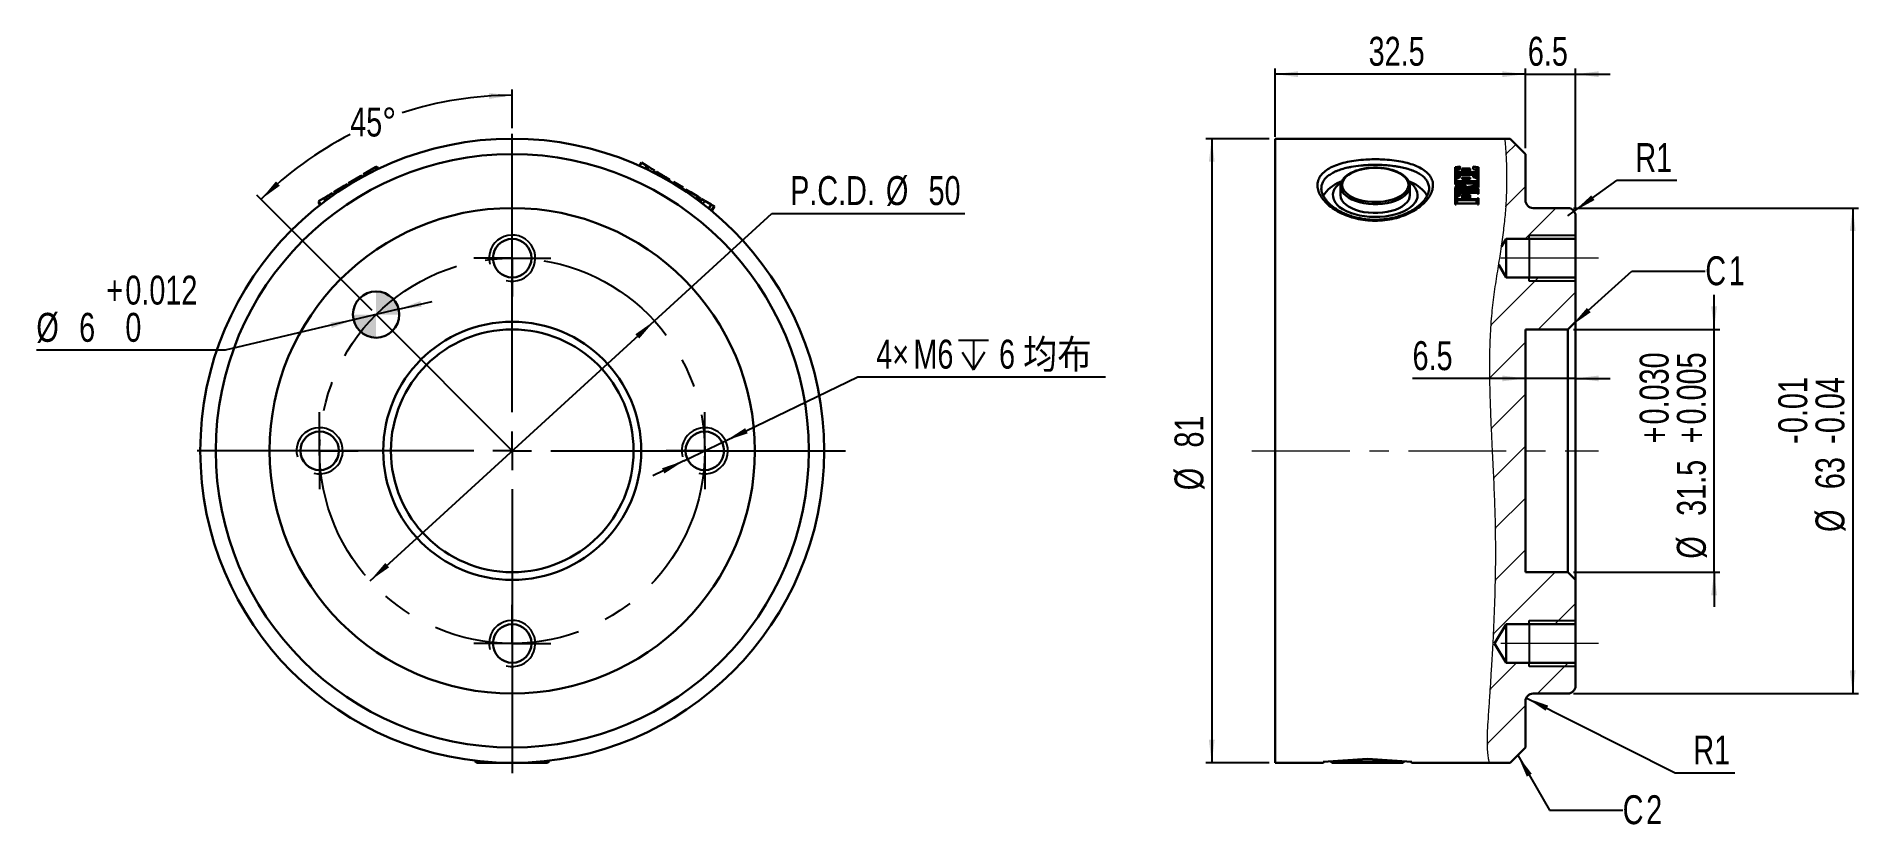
# Model space of a CAD drawing. Header units: millimetres. Extents: x 75 to 233, y 73 to 141.
import ezdxf

# ---------------------------------------------------------------- set-up
doc = ezdxf.new("R2010")
doc.units = ezdxf.units.MM
doc.linetypes.add('CENTERX2', pattern=[20.32, 12.7, -2.54, 2.54, -2.54])
doc.layers.add('标注层', color=3, linetype='Continuous')
doc.styles.add('SLDTEXTSTYLE1', font='ARIALN.TTF', dxfattribs={"width": 0.87})
doc.styles.add('SLDTEXTSTYLE2', font='ARIALN.TTF', dxfattribs={"width": 0.87, "bigfont": 'bigfont'})
doc.dimstyles.new('SLDDIMSTYLE0', dxfattribs={"dimtxt": 2.5, "dimasz": 2, "dimexe": 0, "dimexo": 0.0625, "dimtad": 0, "dimtih": 1, "dimtoh": 1, "dimlfac": 1.5, "dimrnd": 1e-09, "dimzin": 12, "dimdsep": 46, "dimtxsty": 'SLDTEXTSTYLE1', "dimsah": 1, "dimcen": 0, "dimadec": 0, "dimazin": 3, "dimtfac": 1, "dimtmove": 0, "dimatfit": 3, "dimfxl": 0, "dimfrac": 2, "dimtolj": 1, "dimtzin": 12, "dimarcsym": 0})
doc.dimstyles.new('SLDDIMSTYLE1', dxfattribs={"dimtxt": 2.5, "dimasz": 2, "dimexe": 0, "dimexo": 0.0625, "dimtad": 0, "dimtih": 1, "dimtoh": 1, "dimdec": 4, "dimlfac": 1.5, "dimzin": 12, "dimdsep": 46, "dimtxsty": 'SLDTEXTSTYLE1', "dimsah": 1, "dimcen": 0.09, "dimadec": 1, "dimazin": 3, "dimtfac": 1, "dimtofl": 0, "dimtmove": 0, "dimatfit": 3, "dimfxl": 0, "dimfrac": 2, "dimtolj": 1, "dimtzin": 12, "dimarcsym": 0})
doc.dimstyles.new('SLDDIMSTYLE2', dxfattribs={"dimtxt": 2.5, "dimasz": 2, "dimexe": 0, "dimexo": 0.0625, "dimtad": 0, "dimtih": 1, "dimtoh": 1, "dimlfac": 1.5, "dimrnd": 1e-09, "dimzin": 12, "dimdsep": 46, "dimtxsty": 'SLDTEXTSTYLE1', "dimsah": 1, "dimcen": 0, "dimadec": 0, "dimazin": 3, "dimtol": 1, "dimtp": 0.012, "dimtfac": 1, "dimtdec": 3, "dimtmove": 0, "dimatfit": 3, "dimfxl": 0, "dimfrac": 2, "dimtolj": 1, "dimarcsym": 0})
doc.dimstyles.new('SLDDIMSTYLE3', dxfattribs={"dimtxt": 2.5, "dimasz": 2, "dimexe": 0, "dimexo": 0.0625, "dimtad": 0, "dimtih": 1, "dimtoh": 1, "dimlfac": 1.5, "dimrnd": 1e-09, "dimzin": 12, "dimdsep": 46, "dimtxsty": 'SLDTEXTSTYLE1', "dimsah": 1, "dimcen": 0, "dimadec": 0, "dimazin": 3, "dimtfac": 1, "dimtmove": 0, "dimatfit": 3, "dimfxl": 0, "dimfrac": 2, "dimtolj": 1, "dimtzin": 12, "dimarcsym": 0})
doc.dimstyles.new('SLDDIMSTYLE4', dxfattribs={"dimtxt": 2.5, "dimasz": 2, "dimexe": 0, "dimexo": 0.0625, "dimtad": 2, "dimlfac": 1.5, "dimrnd": 1e-09, "dimzin": 12, "dimdsep": 46, "dimtxsty": 'SLDTEXTSTYLE1', "dimsah": 1, "dimcen": 0.09, "dimadec": 0, "dimazin": 3, "dimtol": 1, "dimtp": -0.01, "dimtm": 0.04, "dimtfac": 1, "dimtofl": 0, "dimtmove": 0, "dimatfit": 3, "dimfxl": 0, "dimfrac": 2, "dimtolj": 1, "dimarcsym": 0})
doc.dimstyles.new('SLDDIMSTYLE5', dxfattribs={"dimtxt": 2.5, "dimasz": 2, "dimexe": 0, "dimexo": 0.0625, "dimtad": 2, "dimlfac": 1.5, "dimrnd": 1e-09, "dimzin": 12, "dimdsep": 46, "dimtxsty": 'SLDTEXTSTYLE1', "dimsah": 1, "dimcen": 0.09, "dimadec": 0, "dimazin": 3, "dimtol": 1, "dimtp": 0.03, "dimtm": -0.005, "dimtfac": 1, "dimtdec": 3, "dimtmove": 0, "dimatfit": 0, "dimfxl": 0, "dimfrac": 2, "dimtolj": 1, "dimtzin": 0, "dimarcsym": 0})
doc.dimstyles.new('SLDDIMSTYLE6', dxfattribs={"dimtxt": 2.5, "dimasz": 2, "dimexe": 0, "dimexo": 0.0625, "dimtad": 2, "dimlfac": 1.5, "dimrnd": 1e-09, "dimzin": 12, "dimdsep": 46, "dimtxsty": 'SLDTEXTSTYLE1', "dimsah": 1, "dimcen": 0.09, "dimadec": 0, "dimazin": 3, "dimtfac": 1, "dimtofl": 0, "dimtmove": 0, "dimatfit": 3, "dimfxl": 0, "dimfrac": 2, "dimtolj": 1, "dimtzin": 12, "dimarcsym": 0})
doc.dimstyles.new('SLDDIMSTYLE7', dxfattribs={"dimtxt": 2.5, "dimasz": 2, "dimexe": 0, "dimexo": 0.0625, "dimtad": 2, "dimlfac": 1.5, "dimrnd": 1e-09, "dimzin": 12, "dimdsep": 46, "dimtxsty": 'SLDTEXTSTYLE1', "dimsah": 1, "dimcen": 0.09, "dimadec": 0, "dimazin": 3, "dimtfac": 1, "dimtmove": 0, "dimatfit": 0, "dimfxl": 0, "dimfrac": 2, "dimtolj": 1, "dimtzin": 12, "dimarcsym": 0})
doc.dimstyles.new('SLDDIMSTYLE8', dxfattribs={"dimtxt": 2.5, "dimasz": 2, "dimexe": 0, "dimexo": 0.0625, "dimtad": 0, "dimtih": 1, "dimtoh": 1, "dimlfac": 1.5, "dimrnd": 1e-09, "dimzin": 12, "dimdsep": 46, "dimtxsty": 'SLDTEXTSTYLE1', "dimsah": 1, "dimcen": 0, "dimadec": 0, "dimazin": 3, "dimtfac": 1, "dimtofl": 0, "dimtmove": 1, "dimatfit": 3, "dimfxl": 0, "dimfrac": 2, "dimtolj": 1, "dimtzin": 12, "dimarcsym": 0})
doc.dimstyles.new('SLDDIMSTYLE9', dxfattribs={"dimtxt": 2.5, "dimasz": 2, "dimexe": 0, "dimexo": 0.0625, "dimtad": 0, "dimtih": 1, "dimtoh": 1, "dimlfac": 1.5, "dimrnd": 1e-09, "dimzin": 12, "dimdsep": 46, "dimtxsty": 'SLDTEXTSTYLE1', "dimsah": 1, "dimcen": 0, "dimadec": 0, "dimazin": 3, "dimtfac": 1, "dimtofl": 0, "dimtmove": 0, "dimatfit": 3, "dimfxl": 0, "dimfrac": 2, "dimtolj": 1, "dimtzin": 12, "dimarcsym": 0})

msp = doc.modelspace()

# ---------------------------------------------------------------- blocks, each defined once
blk = doc.blocks.new('_D')
at = {"layer": '标注层'}
for p, q in [((128.92, 116.36), (139.08, 125.65)), ((139.08, 125.65), (155.79, 125.65)), ((104.31, 93.88), (128.92, 116.36))]:
    blk.add_line(p, q, dxfattribs=at)
for points in [[(128.92, 116.36), (127.27, 115.2), (127.61, 114.83)], [(104.31, 93.88), (105.96, 95.04), (105.62, 95.41)]]:
    blk.add_solid(points, dxfattribs=at)
at = {"layer": '标注层', "char_height": 2.5, "attachment_point": 1, "style": 'SLDTEXTSTYLE1'}
for s, insert in [('P.C.D.', (140.67, 128.88)), ('%%c', (148.96, 128.88)), ('50', (152.65, 128.88))]:
    blk.add_mtext(s, dxfattribs=dict(at, insert=insert))
blk = doc.blocks.new('_D_1')
at = {"layer": '标注层'}
for p, q in [((116.61, 133.04), (116.61, 136.37)), ((104.48, 117.26), (94.52, 127.22))]:
    blk.add_line(p, q, dxfattribs=at)
for start, end in [(90, 108.0234), (117.1268, 135)]:
    blk.add_arc((116.61, 105.12), 30.75, start, end, dxfattribs=at)
for points in [[(116.61, 135.87), (114.61, 136.06), (114.62, 135.56)], [(94.87, 126.87), (96.5, 128.05), (96.16, 128.42)]]:
    blk.add_solid(points, dxfattribs=at)
at = {"layer": '标注层', "insert": (102.59, 134.81), "char_height": 2.5, "attachment_point": 1, "style": 'SLDTEXTSTYLE1'}
blk.add_mtext('45°', dxfattribs=at)
blk = doc.blocks.new('_D_2')
at = {"layer": '标注层'}
for p, q in [((106.78, 117.36), (102.88, 116.45)), ((106.78, 117.36), (109.7, 118.05)), ((102.88, 116.45), (91.76, 113.82)), ((91.76, 113.82), (75.43, 113.82))]:
    blk.add_line(p, q, dxfattribs=at)
for points in [[(106.78, 117.36), (108.78, 117.58), (108.67, 118.07)], [(102.88, 116.45), (100.88, 116.23), (100.99, 115.74)]]:
    blk.add_solid(points, dxfattribs=at)
at = {"layer": '标注层', "char_height": 2.5, "attachment_point": 1, "style": 'SLDTEXTSTYLE1'}
for s, insert in [('+', (81.48, 120.27)), ('0.012', (83.13, 120.27)), ('%%c', (75.43, 117.05)), ('6', (79.13, 117.05)), ('0', (83.13, 117.05))]:
    blk.add_mtext(s, dxfattribs=dict(at, insert=insert))
blk = doc.blocks.new('SW_SYMBOL_HOLE_DEPTH')
at = {"layer": '标注层', "color": 0}
for p, q in [((0, 875), (800, 875)), ((100, 555), (400, 75)), ((400, 875), (400, 75)), ((700, 555), (400, 75))]:
    blk.add_line(p, q, dxfattribs=at)
blk = doc.blocks.new('_D_3')
at = {"layer": '标注层'}
for p, q in [((135.08, 105.99), (146.54, 111.51)), ((146.54, 111.51), (167.97, 111.51)), ((131.48, 104.25), (135.08, 105.99)), ((131.48, 104.25), (128.78, 102.95))]:
    blk.add_line(p, q, dxfattribs=at)
for points in [[(135.08, 105.99), (136.99, 106.63), (136.78, 107.08)], [(131.48, 104.25), (129.57, 103.61), (129.79, 103.16)]]:
    blk.add_solid(points, dxfattribs=at)
at = {"layer": '标注层', "xscale": 0.003222669349429913, "yscale": 0.003222669349429913, "zscale": 0.003222669349429913}
blk.add_blockref('SW_SYMBOL_HOLE_DEPTH', (155.25, 111.87), dxfattribs=at)
at = {"layer": '标注层', "char_height": 2.5, "attachment_point": 1}
for s, insert, style in [('4×', (148.12, 114.73), 'SLDTEXTSTYLE1'), ('M6', (151.34, 114.73), 'SLDTEXTSTYLE1'), ('6 \\M+18BCF\\M+1957A', (158.75, 114.73), 'SLDTEXTSTYLE2')]:
    blk.add_mtext(s, dxfattribs=dict(at, insert=insert, style=style))
blk = doc.blocks.new('SW_CENTERMARKSYMBOL_0')
at = {"layer": '标注层', "color": 0}
for p, q in [((0, 1.67), (0, 3.33)), ((0, 0), (0, 1.67)), ((-1.67, 0), (-3.33, 0)), ((0, 0), (-1.67, 0)), ((0, 0), (0, -1.67)), ((0, 0), (1.67, 0)), ((1.67, 0), (3.33, 0)), ((0, -1.67), (0, -3.33))]:
    blk.add_line(p, q, dxfattribs=at)
blk = doc.blocks.new('SW_CENTERMARKSYMBOL_1')
at = {"layer": '标注层', "color": 0}
for p, q in [((0, 1.67), (0, 3.33)), ((0, 0), (0, 1.67)), ((-1.67, 0), (-3.33, 0)), ((0, 0), (-1.67, 0)), ((0, 0), (0, -1.67)), ((0, 0), (1.67, 0)), ((1.67, 0), (3.33, 0)), ((0, -1.67), (0, -3.33))]:
    blk.add_line(p, q, dxfattribs=at)
blk = doc.blocks.new('SW_CENTERMARKSYMBOL_2')
at = {"layer": '标注层', "color": 0}
for p, q in [((0, 1.67), (0, 3.33)), ((0, 0), (0, 1.67)), ((-1.67, 0), (-3.33, 0)), ((0, 0), (-1.67, 0)), ((0, 0), (0, -1.67)), ((0, 0), (1.67, 0)), ((1.67, 0), (3.33, 0)), ((0, -1.67), (0, -3.33))]:
    blk.add_line(p, q, dxfattribs=at)
blk = doc.blocks.new('SW_CENTERMARKSYMBOL_3')
at = {"layer": '标注层', "color": 0}
for p, q in [((0, 1.67), (0, 3.33)), ((0, 0), (0, 1.67)), ((-1.67, 0), (-3.33, 0)), ((0, 0), (-1.67, 0)), ((0, 0), (0, -1.67)), ((0, 0), (1.67, 0)), ((1.67, 0), (3.33, 0)), ((0, -1.67), (0, -3.33))]:
    blk.add_line(p, q, dxfattribs=at)
blk = doc.blocks.new('SW_CENTERMARKSYMBOL_4')
at = {"layer": '标注层', "color": 0}
for p, q in [((0, 3.33), (0, 27.41)), ((0, 0), (0, 1.67)), ((-3.33, 0), (-27.28, 0)), ((0, 0), (-1.67, 0)), ((0, 0), (0, -1.67)), ((0, 0), (1.67, 0)), ((3.33, 0), (28.84, 0)), ((0, -3.33), (0, -27.88))]:
    blk.add_line(p, q, dxfattribs=at)
blk = doc.blocks.new('SW_DOWELSYMBOL_0')
at = {"linetype": 'Continuous', "lineweight": 0}
h = blk.add_hatch(color=0, dxfattribs=at)
edge = h.paths.add_edge_path(flags=0)
edge.add_arc((0, 0), 2, 0, 90)
edge.add_line((0, 2), (0, 0))
edge.add_line((0, 0), (2, 0))
h = blk.add_hatch(color=0, dxfattribs=at)
edge = h.paths.add_edge_path(flags=0)
edge.add_arc((0, 0), 2, 180, 270)
edge.add_line((0, -2), (0, 0))
edge.add_line((0, 0), (-2, 0))
at = {"layer": '标注层', "color": 0}
blk.add_circle((0, 0), 2, dxfattribs=at)
blk = doc.blocks.new('_D_4')
at = {"layer": '标注层'}
for p, q in [((208.48, 126.12), (233.14, 126.12)), ((232.64, 126.12), (232.64, 84.12)), ((208.48, 84.12), (233.14, 84.12))]:
    blk.add_line(p, q, dxfattribs=at)
for points in [[(232.64, 126.12), (232.39, 124.12), (232.89, 124.12)], [(232.64, 84.12), (232.89, 86.12), (232.39, 86.12)]]:
    blk.add_solid(points, dxfattribs=at)
at = {"layer": '标注层', "char_height": 2.5, "attachment_point": 1, "rotation": 90, "style": 'SLDTEXTSTYLE1'}
for s, insert in [('0.01', (226.2, 106.65)), ('0.04', (229.42, 106.65)), ('-', (226.2, 105.72)), ('-', (229.42, 105.72)), ('63', (229.42, 101.8)), ('%%c', (229.42, 98.1))]:
    blk.add_mtext(s, dxfattribs=dict(at, insert=insert))
blk = doc.blocks.new('_D_5')
at = {"layer": '标注层'}
for p, q in [((220.64, 115.62), (220.64, 118.62)), ((208.48, 115.62), (221.14, 115.62)), ((220.64, 94.62), (220.64, 115.62)), ((208.48, 94.62), (221.14, 94.62)), ((220.64, 94.62), (220.64, 91.62))]:
    blk.add_line(p, q, dxfattribs=at)
for points in [[(220.64, 115.62), (220.89, 117.62), (220.39, 117.62)], [(220.64, 94.62), (220.39, 92.62), (220.89, 92.62)]]:
    blk.add_solid(points, dxfattribs=at)
at = {"layer": '标注层', "char_height": 2.5, "attachment_point": 1, "rotation": 90, "style": 'SLDTEXTSTYLE1'}
for s, insert in [('0.030', (214.2, 107.4)), ('0.005', (217.42, 107.4)), ('+', (214.2, 105.75)), ('+', (217.42, 105.75)), ('31.5', (217.42, 99.49)), ('%%c', (217.42, 95.79))]:
    blk.add_mtext(s, dxfattribs=dict(at, insert=insert))
blk = doc.blocks.new('_D_6')
at = {"layer": '标注层'}
for p, q in [((182.14, 132.12), (176.66, 132.12)), ((177.16, 132.12), (177.16, 78.12)), ((182.14, 78.12), (176.66, 78.12))]:
    blk.add_line(p, q, dxfattribs=at)
for points in [[(177.16, 132.12), (176.91, 130.12), (177.41, 130.12)], [(177.16, 78.12), (177.41, 80.12), (176.91, 80.12)]]:
    blk.add_solid(points, dxfattribs=at)
at = {"layer": '标注层', "char_height": 2.5, "attachment_point": 1, "rotation": 90, "style": 'SLDTEXTSTYLE1'}
for s, insert in [('81', (173.94, 105.4)), ('%%c', (173.94, 101.71))]:
    blk.add_mtext(s, dxfattribs=dict(at, insert=insert))
blk = doc.blocks.new('_D_7')
at = {"layer": '标注层'}
for p, q in [((182.64, 132.29), (182.64, 138.2)), ((204.31, 137.7), (182.64, 137.7)), ((204.31, 131.29), (204.31, 138.2))]:
    blk.add_line(p, q, dxfattribs=at)
for points in [[(182.64, 137.7), (184.64, 137.45), (184.64, 137.95)], [(204.31, 137.7), (202.31, 137.95), (202.31, 137.45)]]:
    blk.add_solid(points, dxfattribs=at)
at = {"layer": '标注层', "insert": (190.74, 140.93), "char_height": 2.5, "attachment_point": 1, "style": 'SLDTEXTSTYLE1'}
blk.add_mtext('32.5', dxfattribs=at)
blk = doc.blocks.new('_D_8')
at = {"layer": '标注层'}
for p, q in [((204.31, 137.7), (201.31, 137.7)), ((204.31, 131.29), (204.31, 138.2)), ((204.31, 137.7), (208.64, 137.7)), ((208.64, 125.95), (208.64, 138.2)), ((208.64, 137.7), (211.64, 137.7))]:
    blk.add_line(p, q, dxfattribs=at)
for points in [[(204.31, 137.7), (202.31, 137.95), (202.31, 137.45)], [(208.64, 137.7), (210.64, 137.45), (210.64, 137.95)]]:
    blk.add_solid(points, dxfattribs=at)
at = {"layer": '标注层', "insert": (204.52, 140.93), "char_height": 2.5, "attachment_point": 1, "style": 'SLDTEXTSTYLE1'}
blk.add_mtext('6.5', dxfattribs=at)
blk = doc.blocks.new('_D_9')
at = {"layer": '标注层'}
for p, q in [((204.31, 111.38), (194.54, 111.38)), ((208.64, 111.38), (204.31, 111.38)), ((208.64, 111.38), (211.64, 111.38))]:
    blk.add_line(p, q, dxfattribs=at)
for points in [[(204.31, 111.38), (202.31, 111.63), (202.31, 111.13)], [(208.64, 111.38), (210.64, 111.13), (210.64, 111.63)]]:
    blk.add_solid(points, dxfattribs=at)
at = {"layer": '标注层', "insert": (194.54, 114.6), "char_height": 2.5, "attachment_point": 1, "style": 'SLDTEXTSTYLE1'}
blk.add_mtext('6.5', dxfattribs=at)
blk = doc.blocks.new('SW_CHAMFER_DIMENSION_0')
at = {"layer": '标注层', "color": 0}
for p, q in [((-9.09, 6.68), (-6.35, 1.94)), ((-6.35, 1.94), (0, 1.94))]:
    blk.add_line(p, q, dxfattribs=at)
blk.add_solid([(-9.09, 6.68), (-8.3, 4.83), (-7.87, 5.08)], dxfattribs=at)
at = {"layer": '标注层', "color": 0, "char_height": 2.5, "attachment_point": 1, "style": 'SLDTEXTSTYLE1'}
for s, insert in [('C', (0, 3.22)), ('2', (2.03, 3.22))]:
    blk.add_mtext(s, dxfattribs=dict(at, insert=insert))
blk = doc.blocks.new('_D_10')
at = {"layer": '标注层'}
for p, q in [((204.38, 83.75), (217.26, 77.27)), ((217.26, 77.27), (222.44, 77.27))]:
    blk.add_line(p, q, dxfattribs=at)
blk.add_solid([(204.38, 83.75), (206.06, 82.63), (206.28, 83.08)], dxfattribs=at)
at = {"layer": '标注层', "insert": (218.85, 80.49), "char_height": 2.5, "attachment_point": 1, "style": 'SLDTEXTSTYLE1'}
blk.add_mtext('R1', dxfattribs=at)
blk = doc.blocks.new('_D_11')
at = {"layer": '标注层'}
for p, q in [((208.52, 125.84), (212.24, 128.52)), ((212.24, 128.52), (217.42, 128.52)), ((207.98, 125.45), (208.52, 125.84))]:
    blk.add_line(p, q, dxfattribs=at)
blk.add_solid([(208.52, 125.84), (210.29, 126.81), (210, 127.21)], dxfattribs=at)
at = {"layer": '标注层', "insert": (213.83, 131.74), "char_height": 2.5, "attachment_point": 1, "style": 'SLDTEXTSTYLE1'}
blk.add_mtext('R1', dxfattribs=at)
blk = doc.blocks.new('SW_CHAMFER_DIMENSION_1')
at = {"layer": '标注层', "color": 0}
for p, q in [((-11.57, -2.77), (-6.35, 1.94)), ((-6.35, 1.94), (0, 1.94))]:
    blk.add_line(p, q, dxfattribs=at)
blk.add_solid([(-11.57, -2.77), (-9.92, -1.62), (-10.25, -1.25)], dxfattribs=at)
at = {"layer": '标注层', "color": 0, "char_height": 2.5, "attachment_point": 1, "style": 'SLDTEXTSTYLE1'}
for s, insert in [('C', (0, 3.22)), ('1', (2.03, 3.22))]:
    blk.add_mtext(s, dxfattribs=dict(at, insert=insert))

# ---------------------------------------------------------------- dimensions: what is measured, and where the dimension line sits
at = {"layer": '标注层'}
for base, p1, p2, dimstyle, picture, middle in [((182.643887, 137.70237), (204.310554, 130.787002), (182.643887, 131.787002), 'SLDDIMSTYLE6', '_D_7', (193.477221, 137.70237)), ((208.643887, 137.70237), (204.310554, 130.787002), (208.643887, 125.453669), 'SLDDIMSTYLE7', '_D_8', (206.477221, 137.70237)), ((204.310554, 111.380774), (208.643887, 116.287002), (204.310554, 115.620335), 'SLDDIMSTYLE7', '_D_9', (196.502214, 111.380774))]:
    dim = msp.add_linear_dim(base=base, p1=p1, p2=p2, dimstyle=dimstyle, dxfattribs=at)
    dim.commit()
    dim.dimension.update_dxf_attribs({"geometry": picture, "text_midpoint": middle, "dimtype": 160})
dim = msp.add_angular_dim_2l(base=(111.797956, 135.492868), line1=((116.614842, 132.535035), (116.614842, 77.236899)), line2=((116.614842, 105.120335), (104.829729, 116.905448)), dimstyle='SLDDIMSTYLE1', dxfattribs=at)
dim.commit()
dim.dimension.update_dxf_attribs({"geometry": '_D_1', "text_midpoint": (104.846513, 133.531593), "dimtype": 162})
for base, p1, p2, dimstyle, picture, middle in [((177.161221, 78.120335), (182.643887, 132.120335), (182.643887, 78.120335), 'SLDDIMSTYLE6', '_D_6', (177.161221, 105.120335)), ((232.643887, 84.120335), (207.977221, 126.120335), (207.977221, 84.120335), 'SLDDIMSTYLE4', '_D_4', (232.643887, 105.120335)), ((220.643887, 115.620335), (207.977221, 94.620335), (207.977221, 115.620335), 'SLDDIMSTYLE5', '_D_5', (220.643887, 105.120335))]:
    dim = msp.add_linear_dim(base=base, p1=p1, p2=p2, angle=90, text='%%c<>', dimstyle=dimstyle, dxfattribs=at)
    dim.commit()
    dim.dimension.update_dxf_attribs({"geometry": picture, "text_midpoint": middle, "dimtype": 160})
for center, mpoint, dimstyle, picture, middle in [((207.977221, 125.453669), (208.518236, 125.843216), 'SLDDIMSTYLE9', '_D_11', (215.624125, 130.46601)), ((204.977221, 83.453669), (204.381787, 83.753508), 'SLDDIMSTYLE8', '_D_10', (220.643887, 79.21405))]:
    dim = msp.add_radius_dim(center=center, mpoint=mpoint, dimstyle=dimstyle, dxfattribs=at)
    dim.commit()
    dim.dimension.update_dxf_attribs({"geometry": picture, "text_midpoint": middle, "dimtype": 164})
for p1, p2, text, dimstyle, picture, middle in [((128.916731, 116.364947), (104.312952, 93.875723), 'P.C.D.<>', 'SLDDIMSTYLE0', '_D', (148.225982, 128.013766)), ((135.083327, 105.98835), (131.47969, 104.252321), '4×<>{\\fGDT;x}6 均布', 'SLDDIMSTYLE3', '_D_3', (158.048952, 113.86676))]:
    dim = msp.add_diameter_dim_2p(p1=p1, p2=p2, text=text, dimstyle=dimstyle, dxfattribs=at)
    dim.commit()
    dim.dimension.update_dxf_attribs({"geometry": picture, "text_midpoint": middle, "dimtype": 163})
dim = msp.add_diameter_dim_2p(p1=(102.8831, 116.446495), p2=(106.776357, 117.364402), dimstyle='SLDDIMSTYLE2', dxfattribs=at)
dim.commit()
dim.dimension.update_dxf_attribs({"geometry": '_D_2', "text_midpoint": (82.804663, 117.046703), "dimtype": 163})

# ---------------------------------------------------------------- hatches: boundary and pattern name
at = {"linetype": 'Continuous', "lineweight": 0}
h = msp.add_hatch(dxfattribs=at)
h.set_pattern_fill('ANSI31', angle=3e-322, style=0)
edge = h.paths.add_edge_path(flags=0)
edge.add_spline(control_points=[(201.187624, 78.120335), (200.920759, 79.361515), (201.49138, 87.419467), (202.151933, 98.971006), (200.753266, 113.502867), (201.770593, 119.781849), (201.996003, 121.198597)], knot_values=[0.5786497656, 0.5786497656, 0.5786497656, 0.5786497656, 0.6073060712, 0.7379504047, 0.8687430587, 0.9059847876, 0.9059847876, 0.9059847876, 0.9059847876], weights=[1, 1, 1, 1, 1, 1, 1], degree=3, periodic=0)
edge.add_spline(control_points=[(201.996003, 121.198597), (201.996003, 121.198597), (201.996101, 121.199218), (201.996299, 121.200457), (201.997266, 121.206541), (202.000696, 121.228093), (202.006228, 121.262886), (202.012021, 121.299318), (202.020289, 121.351339), (202.030176, 121.41367), (202.040379, 121.477993), (202.052607, 121.555198), (202.065679, 121.638086), (202.078784, 121.721184), (202.093113, 121.812379), (202.107415, 121.904), (202.121391, 121.993526), (202.135718, 122.085889), (202.149244, 122.173772), (202.162307, 122.258646), (202.174959, 122.341534), (202.186219, 122.415871), (202.197124, 122.487867), (202.206999, 122.553658), (202.215082, 122.607822), (202.223009, 122.660942), (202.229415, 122.704224), (202.233797, 122.733909), (202.238563, 122.766197), (202.241066, 122.783261), (202.241066, 122.783261)], knot_values=[0, 0, 0, 0, 0.0000789414, 0.0000789414, 0.0000789414, 0.0004722094, 0.0004722094, 0.0004722094, 0.0008842872, 0.0008842872, 0.0008842872, 0.0013095386, 0.0013095386, 0.0013095386, 0.0017356179, 0.0017356179, 0.0017356179, 0.0021516602, 0.0021516602, 0.0021516602, 0.0025532472, 0.0025532472, 0.0025532472, 0.0029421022, 0.0029421022, 0.0029421022, 0.0033234888, 0.0033234888, 0.0033234888, 0.0037395733, 0.0037395733, 0.0037395733, 0.0037395733], weights=[1, 1, 1, 1, 1, 1, 1, 1, 1, 1, 1, 1, 1, 1, 1, 1, 1, 1, 1, 1, 1, 1, 1, 1, 1, 1, 1, 1, 1, 1, 1], degree=3, periodic=0)
edge.add_spline(control_points=[(202.241066, 122.783261), (202.629784, 125.428477), (202.909584, 128.302146), (202.543586, 132.120335)], knot_values=[0.9197279875, 0.9197279875, 0.9197279875, 0.9197279875, 0.9876019641, 0.9876019641, 0.9876019641, 0.9876019641], weights=[1, 1, 1, 1], degree=3, periodic=0)
edge.add_spline(control_points=[(202.543586, 132.120335), (202.543586, 132.120335), (202.555123, 132.005213), (202.574974, 131.777198), (202.614961, 131.317896), (202.696264, 130.382955), (202.711897, 129.042843), (202.728143, 127.650161), (202.64712, 125.776198), (202.355452, 123.59616), (202.078176, 121.523692), (201.588953, 119.129776), (201.377315, 116.549796), (201.153675, 113.8235), (201.214241, 110.821935), (201.338046, 107.822098), (201.375081, 106.92472), (201.418166, 106.021938), (201.461955, 105.120335)], knot_values=[0, 0, 0, 0, 0.0064570384, 0.0064570384, 0.0064570384, 0.0195925771, 0.0195925771, 0.0195925771, 0.0332707465, 0.0332707465, 0.0332707465, 0.0462334168, 0.0462334168, 0.0462334168, 0.0599780046, 0.0599780046, 0.0599780046, 0.0640560969, 0.0640560969, 0.0640560969, 0.0640560969], weights=[1, 1, 1, 1, 1, 1, 1, 1, 1, 1, 1, 1, 1, 1, 1, 1, 1, 1, 1], degree=3, periodic=0)
edge.add_spline(control_points=[(201.461955, 105.120335), (201.563186, 103.036041), (201.668839, 100.937515), (201.712685, 98.907214), (201.776285, 95.962206), (201.716161, 93.094558), (201.609195, 90.547973), (201.503727, 88.037042), (201.358207, 85.767653), (201.235542, 83.920938), (201.112546, 82.069221), (200.993761, 80.591875), (201.022821, 79.611242), (201.051868, 78.631002), (201.187624, 78.120335), (201.187624, 78.120335)], knot_values=[0.0640560969, 0.0640560969, 0.0640560969, 0.0640560969, 0.0735356247, 0.0735356247, 0.0735356247, 0.0873140448, 0.0873140448, 0.0873140448, 0.1008899396, 0.1008899396, 0.1008899396, 0.1145060849, 0.1145060849, 0.1145060849, 0.1281094976, 0.1281094976, 0.1281094976, 0.1281094976], weights=[1, 1, 1, 1, 1, 1, 1, 1, 1, 1, 1, 1, 1, 1, 1, 1], degree=3, periodic=0)
edge = h.paths.add_edge_path(flags=0)
edge.add_spline(control_points=[(201.483514, 87.965421), (201.483514, 87.965421), (201.483176, 87.959235), (201.48251, 87.947067), (201.481445, 87.927593), (201.479501, 87.892089), (201.476822, 87.843518), (201.47414, 87.794873), (201.470646, 87.731777), (201.466608, 87.659488), (201.462564, 87.587119), (201.457862, 87.503536), (201.452872, 87.415688), (201.447881, 87.327826), (201.442463, 87.233271), (201.437062, 87.139858), (201.431666, 87.046533), (201.426137, 86.951776), (201.420943, 86.86342), (201.415757, 86.77521), (201.410761, 86.690954), (201.406389, 86.617614), (201.402024, 86.544394), (201.398161, 86.480044), (201.39514, 86.429894), (201.392123, 86.379785), (201.389864, 86.342478), (201.388568, 86.321076), (201.387271, 86.299664), (201.386902, 86.293582), (201.387493, 86.303338), (201.388086, 86.313108), (201.389658, 86.339031), (201.392068, 86.37894), (201.394482, 86.41892), (201.397803, 86.474041), (201.401734, 86.539703), (201.40567, 86.605445), (201.410326, 86.683572), (201.415293, 86.767585), (201.42026, 86.851614), (201.425675, 86.943852), (201.431076, 87.036654), (201.436471, 87.129378), (201.442, 87.225221), (201.447205, 87.316261), (201.452403, 87.407167), (201.457422, 87.495785), (201.461862, 87.574789), (201.466295, 87.65368), (201.470274, 87.725153), (201.473494, 87.783287), (201.476712, 87.841384), (201.47926, 87.887758), (201.480949, 87.918555), (201.482637, 87.949353), (201.483514, 87.965421), (201.483514, 87.965421)], knot_values=[0, 0, 0, 0, 0.0002623513, 0.0002623513, 0.0002623513, 0.0006859578, 0.0006859578, 0.0006859578, 0.0011102185, 0.0011102185, 0.0011102185, 0.0015349517, 0.0015349517, 0.0015349517, 0.0019597461, 0.0019597461, 0.0019597461, 0.0023841293, 0.0023841293, 0.0023841293, 0.0028077948, 0.0028077948, 0.0028077948, 0.0032307676, 0.0032307676, 0.0032307676, 0.003653407, 0.003653407, 0.003653407, 0.0040762374, 0.0040762374, 0.0040762374, 0.0044996904, 0.0044996904, 0.0044996904, 0.0049238936, 0.0049238936, 0.0049238936, 0.0053486198, 0.0053486198, 0.0053486198, 0.0057734177, 0.0057734177, 0.0057734177, 0.0061978387, 0.0061978387, 0.0061978387, 0.0066216291, 0.0066216291, 0.0066216291, 0.0070448074, 0.0070448074, 0.0070448074, 0.0074677159, 0.0074677159, 0.0074677159, 0.0078906412, 0.0078906412, 0.0078906412, 0.0078906412], weights=[1, 1, 1, 1, 1, 1, 1, 1, 1, 1, 1, 1, 1, 1, 1, 1, 1, 1, 1, 1, 1, 1, 1, 1, 1, 1, 1, 1, 1, 1, 1, 1, 1, 1, 1, 1, 1, 1, 1, 1, 1, 1, 1, 1, 1, 1, 1, 1, 1, 1, 1, 1, 1, 1, 1, 1, 1, 1], degree=3, periodic=0)
edge = h.paths.add_edge_path(flags=0)
edge.add_spline(control_points=[(201.227601, 112.511107), (201.227601, 112.511107), (201.227593, 112.504898), (201.227581, 112.492685), (201.227562, 112.473182), (201.227533, 112.437664), (201.227556, 112.389071), (201.227579, 112.34048), (201.227658, 112.277474), (201.22787, 112.205271), (201.228082, 112.133066), (201.228436, 112.049672), (201.228968, 111.961997), (201.229501, 111.874313), (201.230229, 111.779927), (201.231112, 111.686659), (201.231995, 111.593384), (201.233057, 111.498653), (201.234179, 111.410311), (201.235301, 111.321975), (201.236512, 111.237589), (201.237646, 111.164142), (201.238781, 111.090706), (201.239867, 111.026179), (201.240745, 110.975903), (201.241622, 110.925633), (201.242313, 110.888225), (201.242712, 110.866778), (201.243111, 110.84533), (201.243227, 110.839254), (201.243043, 110.849054), (201.242859, 110.858854), (201.24237, 110.884806), (201.241651, 110.924757), (201.240932, 110.964712), (201.239966, 111.019772), (201.238897, 111.085375), (201.237827, 111.150977), (201.236629, 111.228931), (201.235472, 111.312782), (201.234314, 111.396625), (201.233168, 111.488677), (201.232175, 111.581317), (201.231182, 111.673952), (201.230316, 111.769729), (201.229648, 111.860718), (201.22898, 111.951708), (201.22849, 112.040419), (201.22817, 112.119505), (201.227849, 112.198592), (201.227684, 112.270235), (201.227609, 112.328499), (201.227534, 112.386764), (201.227542, 112.433258), (201.227559, 112.464131), (201.227577, 112.495004), (201.227601, 112.511107), (201.227601, 112.511107)], knot_values=[0, 0, 0, 0, 0.0002628364, 0.0002628364, 0.0002628364, 0.0006862265, 0.0006862265, 0.0006862265, 0.0011096086, 0.0011096086, 0.0011096086, 0.001533006, 0.001533006, 0.001533006, 0.0019564439, 0.0019564439, 0.0019564439, 0.0023799066, 0.0023799066, 0.0023799066, 0.0028033397, 0.0028033397, 0.0028033397, 0.0032267059, 0.0032267059, 0.0032267059, 0.0036500303, 0.0036500303, 0.0036500303, 0.0040733791, 0.0040733791, 0.0040733791, 0.0044967944, 0.0044967944, 0.0044967944, 0.0049202548, 0.0049202548, 0.0049202548, 0.005343704, 0.005343704, 0.005343704, 0.0057671117, 0.0057671117, 0.0057671117, 0.0061904946, 0.0061904946, 0.0061904946, 0.0066138814, 0.0066138814, 0.0066138814, 0.0070372776, 0.0070372776, 0.0070372776, 0.0074606752, 0.0074606752, 0.0074606752, 0.0078840727, 0.0078840727, 0.0078840727, 0.0078840727], weights=[1, 1, 1, 1, 1, 1, 1, 1, 1, 1, 1, 1, 1, 1, 1, 1, 1, 1, 1, 1, 1, 1, 1, 1, 1, 1, 1, 1, 1, 1, 1, 1, 1, 1, 1, 1, 1, 1, 1, 1, 1, 1, 1, 1, 1, 1, 1, 1, 1, 1, 1, 1, 1, 1, 1, 1, 1, 1], degree=3, periodic=0)
edge = h.paths.add_edge_path(flags=0)
edge.add_spline(control_points=[(201.33458, 115.974982), (201.33458, 115.974982), (201.335099, 115.98277), (201.336131, 115.998059), (201.337837, 116.023338), (201.341007, 116.070115), (201.345531, 116.133886), (201.350236, 116.200206), (201.356558, 116.28687), (201.364209, 116.385531), (201.372127, 116.487621), (201.381721, 116.605596), (201.392424, 116.728548), (201.403191, 116.852239), (201.415413, 116.984533), (201.428152, 117.114243), (201.440568, 117.240675), (201.453799, 117.368096), (201.466636, 117.486447), (201.478896, 117.599478), (201.4911, 117.707117), (201.502032, 117.800901), (201.512478, 117.890515), (201.522009, 117.969669), (201.529592, 118.031747), (201.537001, 118.092395), (201.542721, 118.138216), (201.546073, 118.164984), (201.549468, 118.192089), (201.550511, 118.200317), (201.549066, 118.188832), (201.547556, 118.176826), (201.543282, 118.142903), (201.536833, 118.090692), (201.530041, 118.035704), (201.520644, 117.958799), (201.509902, 117.867933), (201.498826, 117.774248), (201.486005, 117.662934), (201.472958, 117.544325), (201.459945, 117.426023), (201.446346, 117.297079), (201.433491, 117.168192), (201.421021, 117.04316), (201.408925, 116.914836), (201.398117, 116.793262), (201.387703, 116.676122), (201.378199, 116.562268), (201.37012, 116.460753), (201.362284, 116.3623), (201.35558, 116.272979), (201.350293, 116.200209), (201.345094, 116.128659), (201.341122, 116.071289), (201.338512, 116.033108), (201.335904, 115.994965), (201.33458, 115.974982), (201.33458, 115.974982)], knot_values=[0, 0, 0, 0, 0.0003277992, 0.0003277992, 0.0003277992, 0.0008750607, 0.0008750607, 0.0008750607, 0.0014445546, 0.0014445546, 0.0014445546, 0.0020339808, 0.0020339808, 0.0020339808, 0.0026266303, 0.0026266303, 0.0026266303, 0.0032038077, 0.0032038077, 0.0032038077, 0.0037546112, 0.0037546112, 0.0037546112, 0.0042807208, 0.0042807208, 0.0042807208, 0.0047948156, 0.0047948156, 0.0047948156, 0.0053157942, 0.0053157942, 0.0053157942, 0.0058610093, 0.0058610093, 0.0058610093, 0.0064356432, 0.0064356432, 0.0064356432, 0.0070280209, 0.0070280209, 0.0070280209, 0.0076184437, 0.0076184437, 0.0076184437, 0.0081907332, 0.0081907332, 0.0081907332, 0.0087419018, 0.0087419018, 0.0087419018, 0.0092763653, 0.0092763653, 0.0092763653, 0.0098019255, 0.0098019255, 0.0098019255, 0.0103271216, 0.0103271216, 0.0103271216, 0.0103271216], weights=[1, 1, 1, 1, 1, 1, 1, 1, 1, 1, 1, 1, 1, 1, 1, 1, 1, 1, 1, 1, 1, 1, 1, 1, 1, 1, 1, 1, 1, 1, 1, 1, 1, 1, 1, 1, 1, 1, 1, 1, 1, 1, 1, 1, 1, 1, 1, 1, 1, 1, 1, 1, 1, 1, 1, 1, 1, 1], degree=3, periodic=0)
h = msp.add_hatch(dxfattribs=at)
h.set_pattern_fill('ANSI31', angle=3e-322, style=0)
edge = h.paths.add_edge_path(flags=0)
edge.add_line((202.241066, 122.783261), (202.643887, 123.453669))
edge.add_line((202.643887, 123.453669), (208.643887, 123.453669))
edge.add_line((208.643887, 123.453669), (208.643887, 125.453669))
edge.add_arc((207.977221, 125.453669), 0.666667, 0, 90)
edge.add_line((207.977221, 126.120335), (204.977221, 126.120335))
edge.add_arc((204.977221, 126.787002), 0.666667, 180, 270, ccw=False)
edge.add_line((204.310554, 126.787002), (204.310554, 130.787002))
edge.add_line((204.310554, 130.787002), (202.977221, 132.120335))
edge.add_line((202.977221, 132.120335), (202.543586, 132.120335))
edge.add_spline(control_points=[(202.543586, 132.120335), (202.909584, 128.302146), (202.629784, 125.428477), (202.241066, 122.783261)], knot_values=[0.0123980359, 0.0123980359, 0.0123980359, 0.0123980359, 0.0802720125, 0.0802720125, 0.0802720125, 0.0802720125], weights=[1, 1, 1, 1], degree=3, periodic=0)
h = msp.add_hatch(dxfattribs=at)
h.set_pattern_fill('ANSI31', angle=3e-322, style=0)
edge = h.paths.add_edge_path(flags=0)
edge.add_line((202.643887, 120.120335), (201.996003, 121.198597))
edge.add_spline(control_points=[(201.996003, 121.198597), (201.770593, 119.781849), (200.753266, 113.502867), (202.151933, 98.971006), (201.49138, 87.419467), (200.920759, 79.361515), (201.187624, 78.120335)], knot_values=[0.0940152124, 0.0940152124, 0.0940152124, 0.0940152124, 0.1312569413, 0.2620495953, 0.3926939288, 0.4213502344, 0.4213502344, 0.4213502344, 0.4213502344], weights=[1, 1, 1, 1, 1, 1, 1], degree=3, periodic=0)
edge.add_line((201.187624, 78.120335), (202.977221, 78.120335))
edge.add_line((202.977221, 78.120335), (204.310554, 79.453669))
edge.add_line((204.310554, 79.453669), (204.310554, 83.453669))
edge.add_arc((204.977221, 83.453669), 0.666667, 90, 180, ccw=False)
edge.add_line((204.977221, 84.120335), (207.977221, 84.120335))
edge.add_arc((207.977221, 84.787002), 0.666667, 270, 360)
edge.add_line((208.643887, 84.787002), (208.643887, 86.787002))
edge.add_line((208.643887, 86.787002), (202.643887, 86.787002))
edge.add_line((202.643887, 86.787002), (201.642453, 88.453669))
edge.add_line((201.642453, 88.453669), (202.643887, 90.120335))
edge.add_line((202.643887, 90.120335), (208.643887, 90.120335))
edge.add_line((208.643887, 90.120335), (208.643887, 93.953669))
edge.add_line((208.643887, 93.953669), (207.977221, 94.620335))
edge.add_line((207.977221, 94.620335), (204.310554, 94.620335))
edge.add_line((204.310554, 94.620335), (204.310554, 115.620335))
edge.add_line((204.310554, 115.620335), (207.977221, 115.620335))
edge.add_line((207.977221, 115.620335), (208.643887, 116.287002))
edge.add_line((208.643887, 116.287002), (208.643887, 120.120335))
edge.add_line((208.643887, 120.120335), (202.643887, 120.120335))

# ---------------------------------------------------------------- linework, layer by layer
at = {"color": 7, "linetype": 'Continuous', "lineweight": 30}
for p, q in [((202.543586, 132.120335), (182.643887, 132.120335)), ((182.643887, 78.120337), (182.643887, 132.120335)), ((202.97722, 132.120335), (202.543586, 132.120335)), ((202.97722, 132.120335), (204.310554, 130.787001)), ((103.753094, 129.046871), (104.773835, 129.660193)), ((104.773835, 129.660193), (104.883991, 129.726384)), ((104.901731, 129.447337), (104.773835, 129.660193)), ((105.018176, 129.503062), (104.883991, 129.726384)), ((127.804502, 130.051562), (127.634776, 129.76909)), ((128.261674, 129.776866), (127.804502, 130.051562)), ((128.261674, 129.776866), (128.122479, 129.545205)), ((128.434241, 129.673176), (128.261674, 129.776866)), ((128.434241, 129.673176), (128.305136, 129.458309)), ((128.935401, 129.372049), (128.831165, 129.198572)), ((198.63111, 129.711924), (198.233289, 129.644832)), ((198.233289, 129.644832), (198.233289, 129.046871)), ((198.317502, 129.289263), (198.317502, 129.458237)), ((198.654356, 129.681653), (198.63111, 129.711924)), ((198.654356, 129.465464), (198.654356, 129.681653)), ((198.822783, 129.552889), (198.822783, 129.509517)), ((199.524562, 129.552889), (198.822783, 129.552889)), ((198.822783, 129.509517), (198.893838, 129.509517)), ((198.822783, 129.318504), (198.822783, 129.509517)), ((198.893838, 129.318504), (198.893838, 129.509517)), ((199.131566, 129.400858), (199.131566, 129.234819)), ((199.215779, 129.234819), (199.215779, 129.400858)), ((199.478946, 129.509517), (199.524562, 129.509517)), ((199.478946, 129.318504), (199.478946, 129.509517)), ((199.524562, 129.509517), (199.524562, 129.552889)), ((199.524562, 129.318504), (199.524562, 129.509517)), ((199.800448, 129.726384), (199.777202, 129.696338)), ((199.777202, 129.477832), (199.777202, 129.696338)), ((200.254412, 129.660193), (199.800448, 129.726384)), ((200.170198, 129.444682), (200.170198, 129.288811)), ((200.254412, 129.046871), (200.254412, 129.660193)), ((204.310554, 126.787003), (204.310554, 130.787001)), ((101.178495, 127.499894), (101.635666, 127.774592)), ((101.635666, 127.774592), (101.70146, 127.814125)), ((101.717441, 127.638495), (101.635666, 127.774592)), ((101.70146, 127.814125), (102.055618, 128.026923)), ((101.781575, 127.680792), (101.70146, 127.814125)), ((102.055618, 128.026923), (102.333455, 128.193866)), ((102.128726, 127.905253), (102.055618, 128.026923)), ((102.403348, 128.077545), (102.333455, 128.193866)), ((102.453764, 128.266154), (103.474504, 128.879476)), ((102.522886, 128.151115), (102.453764, 128.266154)), ((103.474504, 128.879476), (103.584661, 128.945667)), ((103.552216, 128.750144), (103.474504, 128.879476)), ((103.664919, 128.812095), (103.584661, 128.945667)), ((103.837854, 128.905806), (103.753094, 129.046871)), ((128.883897, 129.286332), (129.02212, 129.203281)), ((129.127894, 129.256388), (129.059222, 129.142099)), ((129.693343, 128.916632), (129.624672, 128.802343)), ((130.258793, 128.576876), (130.190121, 128.462586)), ((130.571594, 128.388925), (130.502922, 128.274635)), ((131.413753, 127.882906), (130.571594, 128.388925)), ((131.33626, 127.753934), (131.413753, 127.882906)), ((131.362248, 127.79719), (131.602866, 127.652611)), ((186.651275, 127.819052), (186.652239, 127.803374)), ((188.426959, 128.443865), (188.229546, 128.354491)), ((188.310554, 128.006457), (188.310554, 127.235006)), ((194.391562, 128.354491), (194.195336, 128.443329)), ((194.310554, 127.235006), (194.310554, 128.006457)), ((198.233289, 129.046871), (198.317502, 129.046871)), ((198.233289, 128.905806), (198.233289, 129.046871)), ((198.63111, 128.931208), (198.233289, 128.864115)), ((198.233289, 128.905806), (198.317502, 128.905806)), ((198.233289, 128.864115), (198.233289, 128.266154)), ((198.233289, 128.266154), (198.317502, 128.266154)), ((198.233289, 128.151115), (198.233289, 128.266154)), ((198.233289, 128.151115), (198.317502, 128.151115)), ((198.233289, 127.845298), (198.233289, 127.499894)), ((198.317502, 129.046871), (198.317502, 129.077818)), ((198.317502, 128.905806), (198.317502, 129.046871)), ((198.317502, 128.508546), (198.317502, 128.677521)), ((198.317502, 128.266154), (198.317502, 128.297101)), ((198.317502, 128.151115), (198.317502, 128.266154)), ((198.317502, 127.804409), (198.317502, 127.740255)), ((199.131566, 129.234819), (198.410488, 129.234819)), ((199.131566, 128.454105), (198.410488, 128.454105)), ((198.410927, 129.133615), (200.076774, 129.133615)), ((198.410927, 128.985148), (198.410927, 129.133615)), ((198.410927, 128.985148), (200.076774, 128.985148)), ((198.410927, 128.352899), (200.076774, 128.352899)), ((198.410927, 128.238572), (198.410927, 128.352899)), ((198.410927, 128.238612), (200.076774, 128.238612)), ((198.654356, 128.900939), (198.63111, 128.931208)), ((198.654356, 128.770288), (198.654356, 128.900939)), ((198.732868, 127.898423), (198.732868, 128.020372)), ((198.822783, 129.318504), (198.893838, 129.318504)), ((198.822783, 128.772173), (198.822783, 128.7288)), ((199.524562, 128.772173), (198.822783, 128.772173)), ((198.822783, 128.7288), (198.893838, 128.7288)), ((198.822783, 128.607152), (198.822783, 128.7288)), ((198.822783, 128.607152), (198.893838, 128.607152)), ((198.893838, 128.607152), (198.893838, 128.7288)), ((199.131566, 128.620141), (199.131566, 128.454105)), ((199.159637, 127.687845), (199.159637, 127.816156)), ((200.07809, 129.234819), (199.215779, 129.234819)), ((199.215779, 128.454105), (199.215779, 128.620141)), ((200.07809, 128.454105), (199.215779, 128.454105)), ((200.089055, 128.097406), (199.229815, 127.916685)), ((199.24385, 127.814125), (200.254412, 128.026923)), ((199.24385, 127.687845), (199.24385, 127.814125)), ((199.478946, 129.318504), (199.524562, 129.318504)), ((199.478946, 128.7288), (199.524562, 128.7288)), ((199.478946, 128.607152), (199.478946, 128.7288)), ((199.478946, 128.607152), (199.524562, 128.607152)), ((199.524562, 128.7288), (199.524562, 128.772173)), ((199.524562, 128.607152), (199.524562, 128.7288)), ((199.800448, 128.945667), (199.777202, 128.915621)), ((199.777202, 128.784039), (199.777202, 128.915621)), ((200.254412, 128.879476), (199.800448, 128.945667)), ((200.076774, 128.985148), (200.076774, 129.133615)), ((200.076774, 128.238572), (200.076774, 128.352899)), ((200.170198, 129.08166), (200.170198, 129.046871)), ((200.170198, 129.046871), (200.254412, 129.046871)), ((200.170198, 128.905806), (200.170198, 129.046871)), ((200.170198, 128.905806), (200.254412, 128.905806)), ((200.170198, 128.663965), (200.170198, 128.508094)), ((200.170198, 128.300943), (200.170198, 128.266154)), ((200.170198, 128.266154), (200.254412, 128.266154)), ((200.170198, 128.193866), (200.170198, 128.266154)), ((200.170198, 128.193866), (200.170198, 128.157721)), ((200.254412, 128.193866), (200.170198, 128.193866)), ((200.170198, 127.774592), (200.170198, 127.739803)), ((200.254412, 127.774592), (200.170198, 127.774592)), ((200.254412, 128.905806), (200.254412, 129.046871)), ((200.254412, 128.266154), (200.254412, 128.879476)), ((200.254412, 128.193866), (200.254412, 128.266154)), ((200.254412, 128.026923), (200.254412, 128.193866)), ((200.254412, 127.905253), (200.254412, 128.026923)), ((200.254412, 127.499894), (200.254412, 127.774592)), ((99.855103, 126.704721), (100.312274, 126.979417)), ((100.02483, 126.422247), (99.855103, 126.704721)), ((99.903093, 126.461343), (99.957972, 126.370009)), ((100.312274, 126.979417), (100.504016, 127.094627)), ((100.45147, 126.747758), (100.312274, 126.979417)), ((100.632048, 126.881546), (100.504016, 127.094627)), ((100.697261, 127.21074), (100.769447, 127.254114)), ((100.815021, 127.014757), (100.697261, 127.21074)), ((100.883619, 127.064097), (100.769447, 127.254114)), ((100.982994, 127.382426), (101.034125, 127.41315)), ((101.087359, 127.208733), (100.982994, 127.382426)), ((101.13632, 127.243068), (101.034125, 127.41315)), ((101.274928, 127.339404), (101.178495, 127.499894)), ((131.570971, 127.599531), (131.65437, 127.738328)), ((132.063418, 127.492548), (131.65437, 127.738328)), ((131.966518, 127.33128), (132.063418, 127.492548)), ((132.670599, 127.127715), (132.063418, 127.492548)), ((132.545594, 126.919673), (132.670599, 127.127715)), ((132.608472, 126.873584), (132.737145, 127.087731)), ((132.737145, 127.087731), (132.670599, 127.127715)), ((132.692481, 126.811567), (132.826248, 127.034193)), ((132.767098, 126.756061), (132.905577, 126.986527)), ((132.905577, 126.986527), (132.826248, 127.034193)), ((132.857406, 126.688347), (133.001823, 126.928695)), ((132.913725, 126.645819), (133.061977, 126.892553)), ((133.061977, 126.892553), (133.001823, 126.928695)), ((133.126863, 126.482761), (133.290563, 126.755204)), ((133.843981, 126.422677), (133.290563, 126.755204)), ((133.637134, 126.078425), (133.843981, 126.422677)), ((133.854733, 125.8998), (134.082719, 126.279228)), ((133.900116, 125.862063), (134.132722, 126.249185)), ((134.132722, 126.249185), (134.082719, 126.279228)), ((198.233289, 127.499894), (198.317502, 127.499894)), ((198.233289, 127.339958), (198.233289, 127.499894)), ((198.658743, 127.41315), (198.233289, 127.339958)), ((198.233289, 127.339958), (198.233289, 126.704721)), ((198.233289, 126.704721), (198.317502, 126.704721)), ((198.233289, 126.422247), (198.233289, 126.704721)), ((198.233289, 126.422247), (198.317502, 126.422247)), ((198.317502, 127.499894), (198.317502, 127.534683)), ((198.317502, 127.354444), (198.317502, 127.499894)), ((198.317502, 126.947791), (198.317502, 127.119252)), ((198.317502, 126.704721), (198.317502, 126.73951)), ((198.317502, 126.422247), (198.317502, 126.704721)), ((199.131566, 126.892672), (198.407857, 126.892672)), ((198.409611, 127.687845), (199.159637, 127.687845)), ((198.410927, 127.586641), (200.076774, 127.586641)), ((198.410927, 127.434833), (198.410927, 127.586641)), ((198.410927, 127.434833), (200.076774, 127.434833)), ((198.410927, 126.791468), (200.076774, 126.791468)), ((198.410927, 126.526034), (198.410927, 126.791468)), ((198.410927, 126.526034), (200.076774, 126.526034)), ((198.682427, 127.382426), (198.658743, 127.41315)), ((198.682427, 127.208733), (198.682427, 127.382426)), ((198.822783, 127.254114), (198.822783, 127.21074)), ((199.524562, 127.254114), (198.822783, 127.254114)), ((198.822783, 127.21074), (198.887259, 127.21074)), ((198.822783, 127.014757), (198.822783, 127.21074)), ((198.822783, 127.014757), (198.887259, 127.014757)), ((198.887259, 127.014757), (198.887259, 127.21074)), ((199.131566, 127.094627), (199.131566, 126.892672)), ((199.215779, 126.892672), (199.215779, 127.094627)), ((200.075897, 126.892672), (199.215779, 126.892672)), ((200.077651, 127.687845), (199.24385, 127.687845)), ((199.480262, 127.21074), (199.524562, 127.21074)), ((199.480262, 127.014757), (199.480262, 127.21074)), ((199.480262, 127.014757), (199.524562, 127.014757)), ((199.524562, 127.21074), (199.524562, 127.254114)), ((199.524562, 127.014757), (199.524562, 127.21074)), ((200.076774, 127.434833), (200.076774, 127.586641)), ((200.076774, 126.526034), (200.076774, 126.791468)), ((200.170198, 127.534683), (200.170198, 127.499894)), ((200.170198, 127.499894), (200.254412, 127.499894)), ((200.170198, 127.339404), (200.170198, 127.499894)), ((200.170198, 127.339404), (200.254412, 127.339404)), ((200.170198, 126.979417), (200.170198, 126.941466)), ((200.254412, 126.979417), (200.170198, 126.979417)), ((200.170198, 126.742672), (200.170198, 126.704721)), ((200.170198, 126.704721), (200.254412, 126.704721)), ((200.170198, 126.422247), (200.170198, 126.704721)), ((200.170198, 126.422247), (200.254412, 126.422247)), ((200.254412, 127.339404), (200.254412, 127.499894)), ((200.254412, 126.704721), (200.254412, 126.979417)), ((200.254412, 126.422247), (200.254412, 126.704721)), ((207.97722, 126.120335), (204.977221, 126.120335)), ((208.643887, 123.453668), (208.643887, 125.453669)), ((202.241066, 122.783262), (202.643887, 123.453668)), ((202.643887, 120.120335), (202.643887, 123.453668)), ((202.643887, 123.453668), (208.643887, 123.453668)), ((208.643887, 120.120335), (208.643887, 123.453668)), ((202.643887, 120.120335), (201.996002, 121.198598)), ((208.643887, 120.120335), (202.643887, 120.120335)), ((208.643887, 116.287004), (208.643887, 120.120335)), ((204.310554, 115.620336), (207.97722, 115.620336)), ((204.310554, 94.620333), (204.310554, 115.620336)), ((208.643887, 116.287004), (207.97722, 115.620336)), ((207.97722, 94.620333), (207.97722, 115.620336)), ((208.643887, 116.287004), (208.643887, 93.95367)), ((207.97722, 94.620333), (204.310554, 94.620333)), ((207.97722, 94.620333), (208.643887, 93.95367)), ((208.643887, 90.120336), (208.643887, 93.95367)), ((201.642453, 88.453666), (202.643887, 90.120336)), ((202.643887, 90.120336), (208.643887, 90.120336)), ((202.643887, 86.787001), (202.643887, 90.120336)), ((208.643887, 86.787001), (208.643887, 90.120336)), ((202.643887, 86.787001), (201.642453, 88.453666)), ((208.643887, 86.787001), (202.643887, 86.787001)), ((208.643887, 84.787002), (208.643887, 86.787001)), ((204.977221, 84.120334), (207.97722, 84.120334)), ((204.310554, 79.453668), (204.310554, 83.453671)), ((204.310554, 79.453668), (202.97722, 78.120337)), ((113.414842, 78.310635), (113.414842, 78.253667)), ((113.414842, 78.253667), (113.548175, 78.120337)), ((113.414842, 78.253667), (113.934875, 78.253667)), ((119.270653, 78.120337), (113.548175, 78.120337)), ((119.681508, 78.120337), (119.270653, 78.120337)), ((119.294809, 78.253667), (119.386123, 78.253667)), ((119.386123, 78.253667), (119.814842, 78.253667)), ((119.681508, 78.120337), (119.814842, 78.253667)), ((119.814842, 78.253667), (119.814842, 78.310635)), ((182.643887, 78.120337), (186.810554, 78.120337)), ((186.810554, 78.207608), (190.643887, 78.482524)), ((186.810554, 78.120337), (186.90457, 78.214353)), ((186.810554, 78.120337), (186.810554, 78.207608)), ((187.443887, 78.253667), (187.577221, 78.120337)), ((187.444982, 78.253667), (193.843887, 78.253667)), ((193.710554, 78.120337), (187.577221, 78.120337)), ((190.643887, 78.482524), (194.477221, 78.207608)), ((193.710554, 78.120337), (193.843887, 78.253667)), ((194.383205, 78.214353), (194.477221, 78.120337)), ((194.477221, 78.207608), (194.477221, 78.120337)), ((194.477221, 78.120337), (201.187624, 78.120337)), ((201.187624, 78.120337), (202.97722, 78.120337))]:
    msp.add_line(p, q, dxfattribs=at)
at = {"color": 8, "linetype": 'Continuous', "lineweight": 30, "flags": 128}
for points in [[(194.147863, 128.331506), (194.063299, 128.53283), (193.925156, 128.726136), (193.736123, 128.907657), (193.499879, 129.073862), (193.221022, 129.221517), (192.90498, 129.347745), (192.557904, 129.450091), (192.18655, 129.526564), (191.798146, 129.575673), (191.400252, 129.596465), (191.000611, 129.588533), (190.607003, 129.552032), (190.227089, 129.487672), (189.868264, 129.396708), (189.537511, 129.280908), (189.241268, 129.142526), (188.985301, 128.984256), (188.774593, 128.80918), (188.613245, 128.620705), (188.504397, 128.422497), (188.450167, 128.218416), (188.451611, 128.012435), (188.508702, 127.808562), (188.620327, 127.610764), (188.784315, 127.422895), (188.997473, 127.248606), (189.255652, 127.091292), (189.553828, 126.954018), (189.886196, 126.83945), (190.246288, 126.749822), (190.627095, 126.686879), (191.021204, 126.651844), (191.420946, 126.645397), (191.818538, 126.667669), (192.206244, 126.718222), (192.576515, 126.796073), (192.922147, 126.899708), (193.23641, 127.02711), (193.513189, 127.175796), (193.747096, 127.342878), (193.933578, 127.525097), (194.069007, 127.718912), (194.150745, 127.920547), (194.177202, 128.126078), (194.147863, 128.331506)], [(194.307, 127.931265), (194.285261, 127.806242), (194.204622, 127.599489), (194.070072, 127.400315), (193.884117, 127.212433), (193.650221, 127.039342), (193.372742, 126.884265), (193.056848, 126.750095), (192.708424, 126.639327), (192.33396, 126.554028), (191.940432, 126.495782), (191.535171, 126.465679), (191.125726, 126.464278), (190.719723, 126.491605), (190.324727, 126.547149), (189.948095, 126.629878), (189.596842, 126.738249), (189.277513, 126.870246), (188.996056, 127.023407), (188.757713, 127.194882), (188.566925, 127.381475), (188.427246, 127.57971), (188.341277, 127.785892), (188.310715, 127.99046)]]:
    msp.add_lwpolyline(points, dxfattribs=at)
at = {"color": 7, "linetype": 'Continuous', "lineweight": 30, "flags": 128}
for points in [[(102.384959, 128.108147), (102.414798, 128.126078), (102.505267, 128.180438)], [(103.636166, 128.859951), (103.715565, 128.907657), (103.804597, 128.961154)], [(130.239148, 128.472016), (130.263683, 128.457274), (130.520091, 128.303208)], [(194.93967, 127.504583), (194.976485, 127.272845), (194.957727, 127.040534), (194.883682, 126.81117), (194.755472, 126.588231), (194.575041, 126.375097), (194.345124, 126.175), (194.069205, 125.990968), (193.751468, 125.825796), (193.396729, 125.681987), (193.010366, 125.56172), (192.598236, 125.466817), (192.166586, 125.398719), (191.721959, 125.358458), (191.271095, 125.346642), (190.82083, 125.363453), (190.377989, 125.408633), (189.949284, 125.4815), (189.541214, 125.58095), (189.159967, 125.705472), (188.81132, 125.853179), (188.500558, 126.021836), (188.232393, 126.20888), (188.01089, 126.411481), (187.839407, 126.626567), (187.720543, 126.850874), (187.656099, 127.081005), (187.647054, 127.313471), (187.693543, 127.544747), (187.794863, 127.771329), (187.949476, 127.989777), (188.155041, 128.196787), (188.388961, 128.376107)], [(188.310715, 127.99046), (188.31062, 127.996185), (188.310554, 128.006457)], [(194.279831, 128.227019), (194.310488, 128.016726), (194.307, 127.931265)], [(101.085628, 127.327433), (101.111334, 127.342878), (101.229998, 127.414178)], [(132.854072, 126.90081), (132.92612, 126.85752), (132.95032, 126.842979)], [(194.310554, 127.235006), (194.285261, 127.034792), (194.204622, 126.828038), (194.070072, 126.628864), (193.884117, 126.440983), (193.650221, 126.267891), (193.372742, 126.112815), (193.056848, 125.978645), (192.708424, 125.867877), (192.33396, 125.782578), (191.940432, 125.724331), (191.535171, 125.694229), (191.125726, 125.692828), (190.719723, 125.720152), (190.324727, 125.775698), (189.948095, 125.858427), (189.596842, 125.966798), (189.277513, 126.098795), (188.996056, 126.251957), (188.757713, 126.423432), (188.566925, 126.610024), (188.427246, 126.808259), (188.341277, 127.014442), (188.31062, 127.224734), (188.310554, 127.235006)]]:
    msp.add_lwpolyline(points, dxfattribs=at)
at = {"color": 7, "linetype": 'Continuous', "lineweight": 30}
for centre, radius in [((116.614842, 105.120335), 27), ((116.614842, 105.120335), 25.666667), ((116.614842, 105.120335), 21), ((116.614842, 121.787002), 1.666667), ((104.829729, 116.905448), 2), ((116.614842, 105.120335), 11.166667), ((116.614842, 105.120335), 10.5), ((99.948175, 105.120335), 1.666667), ((133.281508, 105.120335), 1.666667), ((116.614842, 88.453669), 1.666667)]:
    msp.add_circle(centre, radius, dxfattribs=at)
for centre, radius, start, end in [((104.931808, 129.482899), 0.133333, 31, 81.71887107), ((189.303998, 125.607209), 2.949916, 111.36028782, 147.97944618), ((193.403012, 126.975845), 1.625079, 18.98748199, 57.98127309), ((193.303143, 125.590464), 2.970606, 32.14257013, 68.50646985), ((100.017382, 126.530014), 0.133333, 142.61692322, 211), ((204.977221, 126.787002), 0.666667, 180, 270), ((207.977221, 125.453669), 0.666667, 0, 90), ((204.977221, 83.453669), 0.666667, 90, 180), ((207.977221, 84.787002), 0.666667, 270, 0)]:
    msp.add_arc(centre, radius, start, end, dxfattribs=at)
msp.add_ellipse((201.922306, 105.120335), major_axis=(65.830121, 15.698052), ratio=0.3336998607, start_param=1.516647753, end_param=1.5314831567, dxfattribs=at)
at = {"color": 7, "linetype": 'Continuous', "lineweight": 0}
for points, knots in [([(201.461955, 105.120337), (201.440189, 105.570769), (201.396601, 106.472769), (201.323635, 108.113655), (201.254427, 110.040011), (201.217185, 112.24485), (201.239035, 114.059552), (201.300862, 115.493295), (201.391795, 116.844051), (201.569245, 118.440449), (201.84166, 120.245882), (202.122414, 121.975496), (202.367451, 123.624257), (202.549521, 125.172037), (202.662943, 126.610359), (202.714059, 127.917035), (202.71699, 129.044152), (202.69137, 129.987655), (202.652268, 130.756543), (202.609657, 131.367357), (202.573442, 131.800591), (202.54842, 132.070474), (202.545201, 132.103679), (202.543586, 132.120335)], [0, 0, 0, 0, 0.031845707, 0.0637716959, 0.1162882629, 0.1691836917, 0.2233293626, 0.2506141491, 0.2779618103, 0.327764916, 0.377919953, 0.4290111821, 0.4804357199, 0.5326949439, 0.5853582463, 0.6392729631, 0.6936073587, 0.7440173218, 0.7947506431, 0.846490671, 0.8985775159, 0.9491259764, 1, 1, 1, 1]), ([(201.187624, 78.120337), (201.183716, 78.137836), (201.175875, 78.172958), (201.120966, 78.459159), (201.059234, 78.921955), (201.016247, 79.573059), (201.014416, 80.396133), (201.061006, 81.386391), (201.144097, 82.554408), (201.225986, 83.772135), (201.305125, 84.977238), (201.377562, 86.128975), (201.450742, 87.360129), (201.530566, 88.821037), (201.611338, 90.517304), (201.683204, 92.470473), (201.730988, 94.517779), (201.746063, 96.667008), (201.720577, 98.903995), (201.64682, 101.202185), (201.551705, 103.282886), (201.487683, 104.59361), (201.461955, 105.120337)], [0, 0, 0, 0, 0.0521905542, 0.1047467252, 0.1584210079, 0.2124832518, 0.2646742942, 0.3172410249, 0.3709626308, 0.4250729263, 0.4642877262, 0.5035025735, 0.5433270052, 0.5831512863, 0.6370759643, 0.6898612479, 0.7430189167, 0.7973640056, 0.8521266046, 0.9072031212, 0.9627086853, 1, 1, 1, 1])]:
    msp.add_open_spline(points, degree=3, knots=knots, dxfattribs=at)
at = {"color": 7, "linetype": 'Continuous', "lineweight": 30}
for points, knots in [([(126.332316, 130.311413), (126.316304, 130.317726), (126.28905, 130.328471), (126.275557, 130.334283), (126.278338, 130.333048), (126.278524, 130.332965)], [0, 0, 0, 0, 0.5706744541, 0.9713183363, 1, 1, 1, 1]), ([(128.935401, 129.372049), (128.92937, 129.375674), (128.917342, 129.382903), (128.774473, 129.468742), (128.605295, 129.570399), (128.491279, 129.638905), (128.434241, 129.673176)], [0, 0, 0, 0, 0.2800353665, 0.5584744447, 0.7791205758, 1, 1, 1, 1]), ([(194.276257, 128.25317), (194.26377, 128.29202), (194.229012, 128.400153), (194.133534, 128.571158), (193.978653, 128.760828), (193.778469, 128.93797), (193.536391, 129.099885), (193.256668, 129.243427), (192.944715, 129.366095), (192.606155, 129.466057), (192.246655, 129.541946), (191.872093, 129.592758), (191.488526, 129.617812), (191.102147, 129.616782), (190.719201, 129.589688), (190.345873, 129.536924), (189.988169, 129.459215), (189.651814, 129.357586), (189.342177, 129.233318), (189.064293, 129.087866), (188.822797, 128.922854), (188.622525, 128.740243), (188.467177, 128.542668), (188.36372, 128.334003), (188.311513, 128.146919), (188.315338, 128.031383), (188.316764, 127.9883)], [0, 0, 0, 0, 0.0233062039, 0.064870777, 0.1070319741, 0.149988016, 0.1934230066, 0.2370273073, 0.2805938115, 0.3240791859, 0.3674845895, 0.4108278848, 0.4541313531, 0.4974181669, 0.5407111282, 0.5840263227, 0.6273882443, 0.6708229355, 0.7143567058, 0.7580127545, 0.8017965916, 0.8456594418, 0.8893715487, 0.9325616922, 0.9748518818, 1, 1, 1, 1]), ([(198.317502, 129.458237), (198.32446, 129.486078), (198.338395, 129.541837), (198.464912, 129.621219), (198.582466, 129.658719), (198.654356, 129.681653)], [0, 0, 0, 0, 0.2792065375, 0.5591958841, 1, 1, 1, 1]), ([(198.317502, 129.274031), (198.322216, 129.294374), (198.331673, 129.335189), (198.427316, 129.397672), (198.544349, 129.437553), (198.631861, 129.459757), (198.654356, 129.465464)], [0, 0, 0, 0, 0.2354039235, 0.4723011524, 0.8643520857, 1, 1, 1, 1]), ([(198.893838, 129.509517), (198.927957, 129.508787), (198.9959, 129.507334), (199.08606, 129.484347), (199.127697, 129.442313), (199.130274, 129.414697), (199.131566, 129.400858)], [0, 0, 0, 0, 0.2809993363, 0.5595727427, 0.7792961714, 1, 1, 1, 1]), ([(199.215779, 129.400858), (199.217057, 129.413252), (199.219607, 129.437999), (199.252412, 129.472472), (199.339441, 129.505051), (199.421438, 129.507676), (199.478946, 129.509517)], [0, 0, 0, 0, 0.187443343, 0.3742377548, 0.5611302912, 1, 1, 1, 1]), ([(199.777202, 129.696338), (199.83603, 129.684283), (199.953453, 129.66022), (200.087738, 129.598312), (200.1602, 129.521462), (200.166864, 129.470291), (200.170198, 129.444682)], [0, 0, 0, 0, 0.280522116, 0.5599286412, 0.779768465, 1, 1, 1, 1]), ([(199.777202, 129.477832), (199.850291, 129.464797), (199.97078, 129.443308), (200.099667, 129.38613), (200.16137, 129.325551), (200.167375, 129.282479), (200.170198, 129.262225)], [0, 0, 0, 0, 0.3474930502, 0.5728459503, 0.7991365451, 1, 1, 1, 1]), ([(129.624672, 128.802343), (129.575765, 128.831729), (129.477931, 128.890514), (129.309359, 128.991801), (129.161198, 129.080824), (129.071034, 129.135004), (129.063162, 129.139732), (129.059222, 129.142099)], [0, 0, 0, 0, 0.1249097556, 0.2498683902, 0.4992104844, 0.7493627343, 1, 1, 1, 1]), ([(129.693343, 128.916632), (129.644436, 128.946019), (129.546603, 129.004803), (129.378031, 129.106091), (129.229869, 129.195114), (129.139705, 129.249293), (129.131833, 129.254022), (129.127894, 129.256388)], [0, 0, 0, 0, 0.1249093883, 0.2498680409, 0.4992104126, 0.7493626983, 1, 1, 1, 1]), ([(130.190121, 128.462586), (130.186514, 128.464753), (130.179309, 128.469083), (130.09347, 128.520659), (129.944943, 128.609905), (129.772079, 128.713772), (129.673811, 128.772817), (129.624672, 128.802343)], [0, 0, 0, 0, 0.2506839929, 0.5008572505, 0.7500234542, 0.875000057, 1, 1, 1, 1]), ([(130.258793, 128.576876), (130.255186, 128.579043), (130.247981, 128.583372), (130.162142, 128.634949), (130.013614, 128.724195), (129.84075, 128.828061), (129.742482, 128.887107), (129.693343, 128.916632)], [0, 0, 0, 0, 0.2506839325, 0.5008571298, 0.7500235144, 0.8750000871, 1, 1, 1, 1]), ([(191.289891, 125.102804), (191.207519, 125.103943), (190.967288, 125.107265), (190.57061, 125.137469), (190.105887, 125.203578), (189.65242, 125.300973), (189.215424, 125.427682), (188.79962, 125.581777), (188.409367, 125.759923), (188.049769, 125.958668), (187.727624, 126.173151), (187.445526, 126.399523), (187.202829, 126.635007), (187.000454, 126.876949), (186.84178, 127.119802), (186.727395, 127.357815), (186.662915, 127.584186), (186.637668, 127.735817), (186.645299, 127.809174), (186.646084, 127.816718)], [0, 0, 0, 0, 0.0329661262, 0.0961427077, 0.1594191544, 0.2229825492, 0.286878164, 0.3507771072, 0.4150085614, 0.4794300213, 0.5433535173, 0.6063883427, 0.6700610071, 0.734408151, 0.7990380476, 0.8635923518, 0.9280151047, 0.9925972458, 1, 1, 1, 1]), ([(195.975251, 127.796494), (195.97259, 127.737085), (195.966752, 127.606761), (195.904217, 127.387529), (195.795152, 127.147249), (195.639543, 126.902551), (195.439419, 126.657749), (195.196247, 126.417693), (194.913276, 126.187677), (194.593664, 125.972408), (194.239226, 125.773904), (193.852648, 125.594626), (193.436435, 125.437844), (192.998158, 125.308415), (192.543404, 125.208581), (192.076569, 125.140262), (191.6565, 125.106629), (191.393562, 125.103886), (191.289891, 125.102804)], [0, 0, 0, 0, 0.0557459116, 0.1222873009, 0.187570842, 0.2525856835, 0.317569547, 0.3824930904, 0.4470049926, 0.5107861312, 0.5739590669, 0.638238981, 0.7028362554, 0.7671798871, 0.8309377957, 0.8947042704, 0.958484116, 1, 1, 1, 1]), ([(198.707867, 128.136035), (198.628187, 128.132629), (198.469397, 128.125842), (198.303961, 128.040246), (198.241379, 127.940601), (198.235988, 127.877091), (198.233289, 127.845298)], [0, 0, 0, 0, 0.27985288685, 0.55771195506, 0.77859431798, 1, 1, 1, 1]), ([(198.410488, 129.234819), (198.395421, 129.235469), (198.365365, 129.236766), (198.32387, 129.25705), (198.319918, 129.277044), (198.317502, 129.289263)], [0, 0, 0, 0, 0.2810619836, 0.5606418999, 1, 1, 1, 1]), ([(198.317502, 129.077818), (198.317859, 129.085763), (198.31857, 129.101574), (198.337457, 129.122999), (198.374571, 129.132666), (198.398794, 129.133299), (198.410927, 129.133615)], [0, 0, 0, 0, 0.2812060926, 0.5595817006, 0.7794077687, 1, 1, 1, 1]), ([(198.317502, 128.934215), (198.318028, 128.942556), (198.318803, 128.954836), (198.331793, 128.969158), (198.34763, 128.977664), (198.371864, 128.983381), (198.394333, 128.985022), (198.408202, 128.985127), (198.410927, 128.985148)], [0, 0, 0, 0, 0.3183547878, 0.4687534171, 0.5925735176, 0.7480542649, 0.9504972136, 1, 1, 1, 1]), ([(198.317502, 128.677521), (198.32446, 128.705361), (198.338395, 128.76112), (198.464912, 128.840502), (198.582466, 128.878004), (198.654356, 128.900939)], [0, 0, 0, 0, 0.27920617501, 0.5591951581, 1, 1, 1, 1]), ([(198.317502, 128.557867), (198.322188, 128.580345), (198.331588, 128.625444), (198.426644, 128.694589), (198.543566, 128.739033), (198.631288, 128.76378), (198.654356, 128.770288)], [0, 0, 0, 0, 0.2344971909, 0.4704862107, 0.8607560272, 1, 1, 1, 1]), ([(198.410488, 128.454105), (198.395421, 128.454754), (198.365365, 128.456049), (198.32387, 128.476334), (198.319918, 128.496328), (198.317502, 128.508546)], [0, 0, 0, 0, 0.28106084054, 0.5606412014, 1, 1, 1, 1]), ([(198.317502, 128.297101), (198.317859, 128.305047), (198.31857, 128.320857), (198.337457, 128.342282), (198.374571, 128.35195), (198.398794, 128.352582), (198.410927, 128.352899)], [0, 0, 0, 0, 0.2812008147, 0.5595775737, 0.7794076453, 1, 1, 1, 1]), ([(198.317502, 128.18242), (198.318353, 128.190702), (198.319538, 128.20225), (198.327777, 128.21591), (198.336151, 128.223942), (198.348814, 128.23038), (198.373478, 128.237132), (198.395382, 128.237974), (198.410927, 128.238572)], [0, 0, 0, 0, 0.2887662091, 0.4025873419, 0.4999157346, 0.6064456237, 0.7206974059, 1, 1, 1, 1]), ([(198.732868, 128.020372), (198.669577, 128.018224), (198.543489, 128.013945), (198.389683, 127.959772), (198.324362, 127.880887), (198.319792, 127.829941), (198.317502, 127.804409)], [0, 0, 0, 0, 0.2805586159, 0.5589282653, 0.7789567175, 1, 1, 1, 1]), ([(198.732868, 127.898423), (198.671227, 127.896258), (198.571957, 127.89277), (198.44889, 127.857976), (198.374763, 127.813763), (198.334316, 127.765308), (198.330177, 127.733331), (198.328451, 127.719992)], [0, 0, 0, 0, 0.3147044046, 0.5068193088, 0.6999177313, 0.8748259208, 1, 1, 1, 1]), ([(199.229815, 127.916685), (199.21117, 127.951068), (199.173859, 128.019874), (199.03723, 128.09501), (198.870953, 128.131643), (198.76228, 128.134569), (198.707867, 128.136035)], [0, 0, 0, 0, 0.2794442781, 0.5591949097, 0.7792848673, 1, 1, 1, 1]), ([(199.159637, 127.816156), (199.153444, 127.848026), (199.14108, 127.911651), (199.028507, 127.985388), (198.878405, 128.016996), (198.781444, 128.019245), (198.732868, 128.020372)], [0, 0, 0, 0, 0.2798930242, 0.5587862238, 0.7789555333, 1, 1, 1, 1]), ([(199.159637, 127.682962), (199.155419, 127.711714), (199.147772, 127.763841), (199.081628, 127.825958), (198.999214, 127.867238), (198.881582, 127.894305), (198.789978, 127.896842), (198.732868, 127.898423)], [0, 0, 0, 0, 0.2367770552, 0.4292712126, 0.5857678056, 0.7417459949, 1, 1, 1, 1]), ([(198.893838, 129.318504), (198.931573, 129.317689), (198.988722, 129.316454), (199.059638, 129.302497), (199.102538, 129.28353), (199.12574, 129.259469), (199.127885, 129.242546), (199.128864, 129.234819)], [0, 0, 0, 0, 0.3292417248, 0.4986423084, 0.6697952381, 0.8492404888, 1, 1, 1, 1]), ([(198.893838, 128.7288), (198.927957, 128.728071), (198.9959, 128.726617), (199.08606, 128.703631), (199.127697, 128.661597), (199.130274, 128.63398), (199.131566, 128.620141)], [0, 0, 0, 0, 0.2809993363, 0.5595727427, 0.7792961714, 1, 1, 1, 1]), ([(198.893838, 128.607152), (198.940511, 128.605851), (199.005884, 128.604029), (199.07827, 128.582311), (199.114424, 128.557694), (199.130078, 128.529597), (199.131139, 128.510155), (199.131566, 128.502348)], [0, 0, 0, 0, 0.3768157769, 0.5278002561, 0.6798229142, 0.8714201904, 1, 1, 1, 1]), ([(199.215779, 128.620141), (199.217057, 128.632536), (199.219607, 128.657282), (199.252412, 128.691756), (199.339441, 128.724335), (199.421438, 128.72696), (199.478946, 128.7288)], [0, 0, 0, 0, 0.187443343, 0.3742377548, 0.5611302912, 1, 1, 1, 1]), ([(199.215779, 128.502348), (199.217659, 128.516975), (199.220706, 128.540687), (199.252735, 128.569772), (199.30123, 128.590028), (199.378449, 128.60501), (199.441962, 128.606364), (199.478946, 128.607152)], [0, 0, 0, 0, 0.226053705, 0.3664347041, 0.5070655352, 0.7129632569, 1, 1, 1, 1]), ([(199.21953, 129.234819), (199.2211, 129.244275), (199.224029, 129.261915), (199.252925, 129.284768), (199.301209, 129.30308), (199.378532, 129.316571), (199.441997, 129.317793), (199.478946, 129.318504)], [0, 0, 0, 0, 0.1735745278, 0.3237858793, 0.4742817556, 0.6939280482, 1, 1, 1, 1]), ([(199.777202, 128.915621), (199.83603, 128.903566), (199.953453, 128.879503), (200.087738, 128.8176), (200.1602, 128.740745), (200.166864, 128.689574), (200.170198, 128.663965)], [0, 0, 0, 0, 0.2805224786, 0.5599274109, 0.7797687061, 1, 1, 1, 1]), ([(199.777202, 128.784039), (199.850296, 128.769549), (199.970675, 128.745684), (200.099573, 128.682215), (200.161357, 128.615002), (200.167369, 128.567255), (200.170198, 128.544788)], [0, 0, 0, 0, 0.3479576929, 0.5730538195, 0.7991037113, 1, 1, 1, 1]), ([(200.076774, 129.133615), (200.091704, 129.133189), (200.121373, 129.132342), (200.15774, 129.119004), (200.16917, 129.099643), (200.169855, 129.087661), (200.170198, 129.08166)], [0, 0, 0, 0, 0.28074690715, 0.55790390229, 0.77857325122, 1, 1, 1, 1]), ([(200.076774, 128.985148), (200.090369, 128.984766), (200.11188, 128.984162), (200.137833, 128.978714), (200.154743, 128.971434), (200.166948, 128.959305), (200.169793, 128.947436), (200.170126, 128.939458), (200.170198, 128.937735)], [0, 0, 0, 0, 0.2546617849, 0.4029301547, 0.5269114964, 0.6800298389, 0.9308669489, 1, 1, 1, 1]), ([(200.076774, 128.352899), (200.091704, 128.352473), (200.121373, 128.351626), (200.15774, 128.338287), (200.16917, 128.318927), (200.169855, 128.306945), (200.170198, 128.300943)], [0, 0, 0, 0, 0.28074690715, 0.55790390229, 0.77857325122, 1, 1, 1, 1]), ([(200.076774, 128.238572), (200.091833, 128.238023), (200.112996, 128.23725), (200.137276, 128.231426), (200.1503, 128.225826), (200.159303, 128.218461), (200.16814, 128.205429), (200.169338, 128.194298), (200.170198, 128.186296)], [0, 0, 0, 0, 0.2818367698, 0.3960833971, 0.4999694046, 0.597253236, 0.7105103184, 1, 1, 1, 1]), ([(200.170198, 129.288811), (200.169174, 129.281207), (200.16713, 129.266033), (200.146903, 129.246498), (200.113009, 129.236074), (200.08974, 129.235238), (200.07809, 129.234819)], [0, 0, 0, 0, 0.2805305612, 0.5598538426, 0.7796300764, 1, 1, 1, 1]), ([(200.170198, 128.508094), (200.169174, 128.500491), (200.16713, 128.485316), (200.146903, 128.465782), (200.11301, 128.455357), (200.08974, 128.454523), (200.07809, 128.454105)], [0, 0, 0, 0, 0.2805308984, 0.5598545154, 0.7796310134, 1, 1, 1, 1]), ([(200.170198, 128.157721), (200.168964, 128.150445), (200.166497, 128.1359), (200.140924, 128.112334), (200.10872, 128.103066), (200.089055, 128.097406)], [0, 0, 0, 0, 0.2804535564, 0.5606152017, 1, 1, 1, 1]), ([(100.504016, 127.094627), (100.536501, 127.114146), (100.60108, 127.152948), (100.690719, 127.206812), (100.694774, 127.209247), (100.697261, 127.21074)], [0, 0, 0, 0, 0.2814030208, 0.5594342939, 1, 1, 1, 1]), ([(100.793049, 127.268295), (100.807125, 127.276753), (100.89302, 127.328364), (100.942022, 127.357807), (100.982994, 127.382426)], [0, 0, 0, 0, 0.1638772191, 1, 1, 1, 1]), ([(132.826248, 127.034193), (132.813508, 127.041848), (132.788077, 127.057128), (132.756284, 127.076232), (132.739023, 127.086602), (132.737772, 127.087354), (132.737145, 127.087731)], [0, 0, 0, 0, 0.2804931825, 0.5599163324, 0.7795512467, 1, 1, 1, 1]), ([(133.26696, 126.769387), (133.262424, 126.772112), (133.212098, 126.802343), (133.125489, 126.854393), (133.086222, 126.877986), (133.061977, 126.892553)], [0, 0, 0, 0, 0.0365057496, 0.4050988076, 1, 1, 1, 1]), ([(134.082719, 126.279228), (134.053189, 126.296973), (134.016296, 126.319141), (133.950171, 126.358871), (133.896626, 126.391045), (133.860209, 126.412926), (133.843981, 126.422677)], [0, 0, 0, 0, 0.5889691487, 0.7358308159, 0.8822838004, 1, 1, 1, 1]), ([(198.317502, 127.740255), (198.318552, 127.732766), (198.320647, 127.717811), (198.341762, 127.698946), (198.375206, 127.688876), (198.398125, 127.688189), (198.409611, 127.687845)], [0, 0, 0, 0, 0.2803242397, 0.5598534039, 0.779422672, 1, 1, 1, 1]), ([(198.317502, 127.534683), (198.317861, 127.542354), (198.318575, 127.557595), (198.339472, 127.577681), (198.375961, 127.585799), (198.399259, 127.58636), (198.410927, 127.586641)], [0, 0, 0, 0, 0.2811757748, 0.5587399582, 0.7790207268, 1, 1, 1, 1]), ([(198.317502, 127.377784), (198.318052, 127.386727), (198.318872, 127.400075), (198.330483, 127.415974), (198.346051, 127.425826), (198.370745, 127.432796), (198.393925, 127.434614), (198.408289, 127.434799), (198.410927, 127.434833)], [0, 0, 0, 0, 0.29557037139, 0.44120447268, 0.56461337809, 0.72891959503, 0.95022115397, 1, 1, 1, 1]), ([(198.317502, 127.119252), (198.324304, 127.151077), (198.337913, 127.21476), (198.463358, 127.312922), (198.599349, 127.356068), (198.682427, 127.382426)], [0, 0, 0, 0, 0.2799076861, 0.5600911339, 1, 1, 1, 1]), ([(198.317502, 126.909932), (198.323895, 126.945649), (198.336715, 127.017285), (198.448801, 127.11739), (198.576444, 127.175332), (198.663723, 127.202838), (198.682427, 127.208733)], [0, 0, 0, 0, 0.2733771807, 0.5483001772, 0.903198987, 1, 1, 1, 1]), ([(198.407857, 126.892672), (198.392833, 126.89337), (198.362853, 126.894762), (198.323509, 126.915946), (198.319781, 126.935709), (198.317502, 126.947791)], [0, 0, 0, 0, 0.2807553734, 0.560270123, 1, 1, 1, 1]), ([(198.317502, 126.73951), (198.317861, 126.747181), (198.318574, 126.762423), (198.339473, 126.782504), (198.37596, 126.790627), (198.399259, 126.791187), (198.410927, 126.791468)], [0, 0, 0, 0, 0.2811767421, 0.5587349426, 0.7790199666, 1, 1, 1, 1]), ([(198.317502, 126.46398), (198.318047, 126.473663), (198.318861, 126.488138), (198.330386, 126.505417), (198.345866, 126.516152), (198.370381, 126.523727), (198.393606, 126.525793), (198.408072, 126.525994), (198.410927, 126.526034)], [0, 0, 0, 0, 0.2950752505, 0.4411021522, 0.5645641104, 0.7277396005, 0.9462763327, 1, 1, 1, 1]), ([(198.887259, 127.21074), (198.923163, 127.210117), (198.994586, 127.208878), (199.089113, 127.183403), (199.127828, 127.138091), (199.130318, 127.109137), (199.131566, 127.094627)], [0, 0, 0, 0, 0.2811457294, 0.5592800544, 0.7791319982, 1, 1, 1, 1]), ([(198.887259, 127.014757), (198.925844, 127.013847), (198.983949, 127.012476), (199.055685, 126.993976), (199.099574, 126.969303), (199.127469, 126.93008), (199.130029, 126.899752), (199.131566, 126.881546)], [0, 0, 0, 0, 0.2982282734, 0.4491074779, 0.6014712368, 0.7607593868, 1, 1, 1, 1]), ([(199.215779, 127.094627), (199.217999, 127.114146), (199.222412, 127.152948), (199.322001, 127.206812), (199.420111, 127.209247), (199.480262, 127.21074)], [0, 0, 0, 0, 0.2814030208, 0.5594342939, 1, 1, 1, 1]), ([(199.215779, 126.881546), (199.218537, 126.904388), (199.222648, 126.938427), (199.264515, 126.976711), (199.319208, 126.999441), (199.393441, 127.013083), (199.451228, 127.014197), (199.480262, 127.014757)], [0, 0, 0, 0, 0.2857606404, 0.4258352321, 0.5661137062, 0.782000474, 1, 1, 1, 1]), ([(200.170198, 126.941466), (200.169089, 126.934145), (200.166874, 126.919533), (200.14325, 126.901843), (200.109347, 126.893635), (200.087059, 126.892993), (200.075897, 126.892672)], [0, 0, 0, 0, 0.2800874291, 0.5590805038, 0.779181347, 1, 1, 1, 1]), ([(200.076774, 127.586641), (200.091704, 127.586215), (200.121372, 127.585368), (200.157741, 127.572031), (200.16917, 127.552666), (200.169855, 127.540684), (200.170198, 127.534683)], [0, 0, 0, 0, 0.2807447737, 0.5578996627, 0.7785749339, 1, 1, 1, 1]), ([(200.076774, 127.434833), (200.090369, 127.434374), (200.111881, 127.433647), (200.137833, 127.427086), (200.154742, 127.418324), (200.166948, 127.403728), (200.169793, 127.389454), (200.170126, 127.379858), (200.170198, 127.377784)], [0, 0, 0, 0, 0.25461012355, 0.40285027151, 0.52680672793, 0.67991986322, 0.93083505881, 1, 1, 1, 1]), ([(200.076774, 126.791468), (200.091192, 126.791113), (200.119854, 126.790406), (200.156479, 126.77871), (200.169149, 126.760087), (200.169848, 126.748484), (200.170198, 126.742672)], [0, 0, 0, 0, 0.2809323759, 0.5584801533, 0.778824393, 1, 1, 1, 1]), ([(200.076774, 126.526034), (200.09464, 126.52532), (200.119842, 126.524313), (200.147809, 126.513838), (200.162465, 126.501414), (200.169508, 126.485356), (200.169974, 126.473473), (200.170198, 126.467768)], [0, 0, 0, 0, 0.341305261, 0.4814407867, 0.6224802953, 0.8187413914, 1, 1, 1, 1]), ([(200.170198, 127.739803), (200.169157, 127.732328), (200.167077, 127.717407), (200.145332, 127.698805), (200.111963, 127.688878), (200.089103, 127.68819), (200.077651, 127.687845)], [0, 0, 0, 0, 0.2803067527, 0.5595356257, 0.7793434014, 1, 1, 1, 1])]:
    msp.add_open_spline(points, degree=3, knots=knots, dxfattribs=at)
at = {"color": 8, "linetype": 'Continuous', "lineweight": 30}
for points, knots in [([(191.310554, 125.015054), (191.303334, 125.015061), (191.019727, 125.015333), (190.45892, 125.050752), (189.653231, 125.194424), (188.895589, 125.426859), (188.199555, 125.734912), (187.588385, 126.10901), (187.074282, 126.533905), (186.681123, 126.991674), (186.417555, 127.463213), (186.296984, 127.929213), (186.315634, 128.373927), (186.476004, 128.785077), (186.765821, 129.15614), (187.183245, 129.480346), (187.714551, 129.756916), (188.351465, 129.980892), (189.074561, 130.152946), (189.864874, 130.270467), (190.620285, 130.329435), (191.310826, 130.344764), (191.998735, 130.329464), (192.749025, 130.2711), (193.533245, 130.155282), (194.252341, 129.985718), (194.892497, 129.76305), (195.431212, 129.485179), (195.856987, 129.155546), (196.150634, 128.777041), (196.308371, 128.360872), (196.322107, 127.915481), (196.199866, 127.4563), (195.940897, 126.994564), (195.557234, 126.544838), (195.052313, 126.123101), (194.440477, 125.744513), (193.734355, 125.428978), (192.961461, 125.19355), (192.144858, 125.04402), (191.588648, 125.024709), (191.310554, 125.015054)], [0, 0, 0, 0, 0.00068439847, 0.0268851745, 0.05308801853, 0.07934072202, 0.10559687078, 0.13241347574, 0.15923126213, 0.18640634891, 0.21358021087, 0.24049405642, 0.26740729285, 0.29391728635, 0.3204280854, 0.3469553204, 0.37348264266, 0.40029292073, 0.42710074633, 0.45390112777, 0.48069868011, 0.50000987335, 0.51932106401, 0.54586937626, 0.57242040568, 0.59904159608, 0.625665203, 0.65264411252, 0.67962291261, 0.70664336365, 0.73366295583, 0.76031052886, 0.78695865707, 0.81343594624, 0.83991433117, 0.86665564401, 0.89339580835, 0.92036463982, 0.94732966828, 0.97366587364, 1, 1, 1, 1]), ([(195.971971, 127.794306), (195.969993, 127.88026), (195.966642, 128.02585), (195.895643, 128.269592), (195.770027, 128.518279), (195.540154, 128.787402), (195.28398, 128.990952), (194.981613, 129.174606), (194.701397, 129.308083), (194.32119, 129.451762), (193.906478, 129.574719), (193.453671, 129.672217), (192.977845, 129.750654), (192.480494, 129.809504), (191.952955, 129.844643), (191.503143, 129.857641), (191.122302, 129.85773), (190.754689, 129.847204), (190.403002, 129.827273), (189.889965, 129.78407), (189.39474, 129.715639), (188.84639, 129.604474), (188.412937, 129.490594), (188.024186, 129.351232), (187.675058, 129.193448), (187.368227, 129.016581), (187.118326, 128.815627), (186.915344, 128.59782), (186.760118, 128.363259), (186.676777, 128.108053), (186.641788, 127.927861), (186.649163, 127.843267), (186.651275, 127.819052)], [0, 0, 0, 0, 0.0334765304, 0.0567030595, 0.100288371, 0.1411256379, 0.1844402623, 0.2079876798, 0.2489762093, 0.2720501255, 0.3153216768, 0.3558330323, 0.3789036, 0.4221800584, 0.4627142249, 0.4884357514, 0.5143947699, 0.5405068725, 0.5637855689, 0.5871937489, 0.6483547849, 0.6715839934, 0.7151560675, 0.7559568072, 0.7788575047, 0.8217992104, 0.8619959088, 0.8847985408, 0.9275659474, 0.9676140578, 0.9907298042, 1, 1, 1, 1])]:
    msp.add_open_spline(points, degree=3, knots=knots, dxfattribs=at)
at = {"layer": '标注层'}
for p, q in [((204.643888, 123.787002), (208.643887, 123.787002)), ((204.643888, 123.453668), (204.643888, 123.787002)), ((204.643888, 119.787001), (204.643888, 120.120335)), ((208.643887, 119.787001), (204.643888, 119.787001)), ((116.614842, 105.120335), (104.829729, 116.905448)), ((204.643888, 90.45367), (208.643887, 90.45367)), ((204.643888, 90.120336), (204.643888, 90.45367)), ((204.643888, 86.453667), (204.643888, 86.787001)), ((208.643887, 86.453667), (204.643888, 86.453667))]:
    msp.add_line(p, q, dxfattribs=at)
at = {"layer": '标注层', "linetype": 'CENTERX2', "lineweight": 0, "ltscale": 0.666667}
for p, q in [((210.643887, 121.787002), (200.643887, 121.787002)), ((180.643887, 105.120335), (210.643887, 105.120335)), ((210.643887, 88.453669), (200.643887, 88.453669))]:
    msp.add_line(p, q, dxfattribs=at)
at = {"layer": '标注层', "flags": 128}
for points in [[(204.643846, 123.453668), (204.643888, 123.411882), (204.643888, 123.288617), (204.643888, 123.090055), (204.643888, 122.826152), (204.643888, 122.510141), (204.643888, 122.15787), (204.643888, 121.787003), (204.643888, 121.416133), (204.643888, 121.063862), (204.643888, 120.747853), (204.643888, 120.483951), (204.643888, 120.285388), (204.643888, 120.162123), (204.643888, 120.120335)], [(204.643846, 90.120336), (204.643888, 90.078549), (204.643888, 89.955281), (204.643888, 89.756723), (204.643888, 89.492819), (204.643888, 89.17681), (204.643888, 88.824536), (204.643888, 88.453666), (204.643888, 88.082801), (204.643888, 87.730528), (204.643888, 87.414519), (204.643888, 87.150614), (204.643888, 86.952051), (204.643888, 86.828789), (204.643888, 86.787001)]]:
    msp.add_lwpolyline(points, dxfattribs=at)
at = {"layer": '标注层', "color": 1, "linetype": 'CENTERX2'}
msp.add_circle((116.614842, 105.120335), 16.666667, dxfattribs=at)
at = {"layer": '标注层'}
for centre in [(116.614842, 121.787002), (99.948175, 105.120335), (133.281508, 105.120335), (116.614842, 88.453669)]:
    msp.add_arc(centre, 2, 255, 195, dxfattribs=at)

# ---------------------------------------------------------------- block references
for name, p in [('SW_CENTERMARKSYMBOL_4', (116.614842, 105.120335)), ('SW_CENTERMARKSYMBOL_3', (116.614842, 121.787002)), ('SW_CHAMFER_DIMENSION_1', (219.881466, 118.725538)), ('SW_DOWELSYMBOL_0', (104.829729, 116.905448)), ('SW_CENTERMARKSYMBOL_2', (99.948175, 105.120335)), ('SW_CENTERMARKSYMBOL_1', (133.281508, 105.120335)), ('SW_CENTERMARKSYMBOL_0', (116.614842, 88.453669)), ('SW_CHAMFER_DIMENSION_0', (212.729759, 72.103889))]:
    msp.add_blockref(name, p, dxfattribs=at)

msp.set_redraw_order([(e.dxf.handle, doc.entitydb.next_handle()) for e in msp.query("TEXT MTEXT ATTDEF DIMENSION ARC_DIMENSION")])  # texts and dimensions are drawn at this point

doc.saveas('drawing.dxf')
